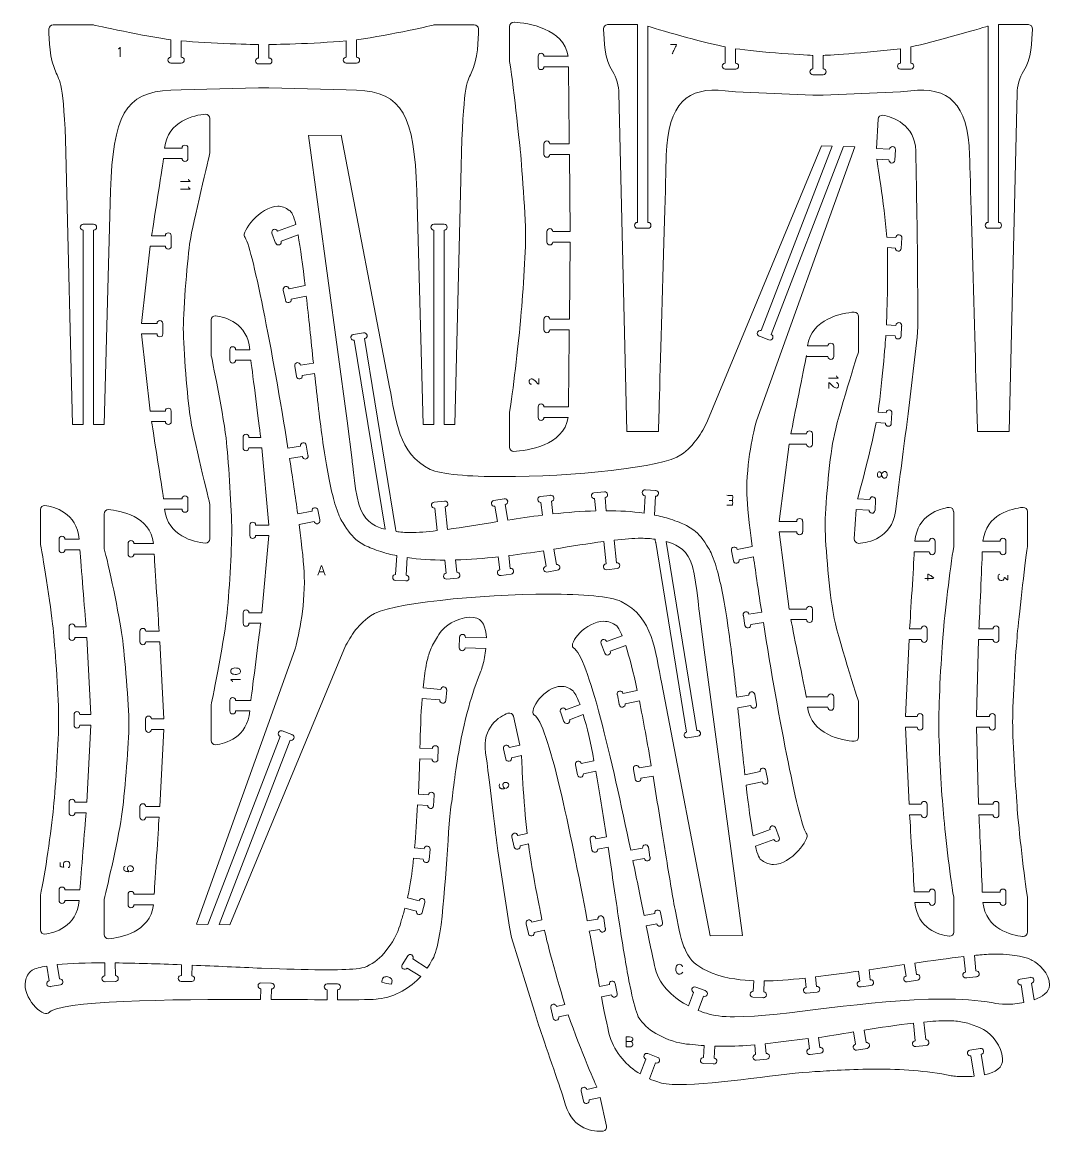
# Model space of a CAD drawing. Header units: inches. Extents: x 17 to 1189, y 1111 to 2377.
import ezdxf

# ---------------------------------------------------------------- set-up
doc = ezdxf.new("R2010")
doc.units = ezdxf.units.IN
doc.header["$MEASUREMENT"] = 0
doc.layers.add('Antler_Chair', color=7, linetype='Continuous')

# ---------------------------------------------------------------- blocks, each defined once
blk = doc.blocks.new('block 3')
at = {"layer": 'Antler_Chair', "color": 1, "lineweight": 9}
blk.add_open_spline([(387.6, 1921.8), (387.6, 1921.8), (393.3, 1877.2), (393.3, 1877.2), (393.3, 1877.2), (396.9, 1834.4), (403, 1820.6), (410, 1805.4), (421.5, 1800.6), (430.8, 1798.3), (430.8, 1798.3), (395.7, 2013.8), (395.7, 2013.8), (393.9, 2013.5), (392.2, 2014.7), (391.9, 2016.5), (391.5, 2018.4), (392.8, 2020.1), (394.6, 2020.4), (394.6, 2020.4), (394.7, 2020.4), (394.7, 2020.4), (394.7, 2020.4), (406.4, 2022.3), (406.4, 2022.3), (408.3, 2022.6), (410, 2021.4), (410.3, 2019.6), (410.6, 2017.7), (409.3, 2016), (407.5, 2015.7), (407.5, 2015.7), (407.5, 2015.7), (407.5, 2015.7), (407.5, 2015.7), (442.8, 1799.3), (442.8, 1799.3), (442.8, 1799.3), (442.9, 1799), (442.9, 1799), (442.9, 1799), (443.2, 1797), (443.2, 1797), (443.2, 1797), (443.2, 1797), (443.2, 1797), (443.2, 1797), (443.4, 1795.7), (443.4, 1795.7), (448.1, 1795), (453.5, 1794.6), (459.4, 1794.6), (468.4, 1794.6), (478.7, 1795.4), (490.1, 1796.7), (490.1, 1796.7), (487.4, 1822.5), (487.4, 1822.5), (485.6, 1822.3), (484, 1823.6), (483.8, 1825.4), (483.6, 1827.3), (484.9, 1828.9), (486.8, 1829.1), (486.8, 1829.1), (486.8, 1829.2), (486.8, 1829.2), (486.8, 1829.2), (498.7, 1830.4), (498.7, 1830.4), (500.6, 1830.6), (502.2, 1829.3), (502.4, 1827.4), (502.6, 1825.6), (501.3, 1823.9), (499.4, 1823.8), (499.4, 1823.8), (499.4, 1823.8), (499.4, 1823.8), (499.4, 1823.8), (502, 1798.2), (502, 1798.2), (519.4, 1800.5), (538.6, 1803.8), (558.9, 1807), (558.9, 1807), (556, 1824.6), (556, 1824.6), (554.2, 1824.3), (552.5, 1825.5), (552.2, 1827.3), (551.9, 1829.2), (553.2, 1830.9), (555, 1831.2), (555, 1831.2), (566.8, 1833.1), (566.8, 1833.1), (566.8, 1833.1), (566.8, 1833.1), (566.8, 1833.1), (568.6, 1833.4), (570.3, 1832.2), (570.7, 1830.4), (570.9, 1828.5), (569.7, 1826.8), (567.9, 1826.5), (567.9, 1826.5), (570.8, 1808.8), (570.8, 1808.8), (583.7, 1810.8), (597, 1812.7), (610.4, 1814.4), (610.4, 1814.4), (608.6, 1828.9), (608.6, 1828.9), (606.8, 1828.7), (605.1, 1830), (604.9, 1831.8), (604.7, 1833.6), (606, 1835.3), (607.8, 1835.5), (607.8, 1835.5), (619, 1836.9), (619, 1836.9), (619.2, 1837), (619.4, 1837.1), (619.7, 1837.1), (621.5, 1837.3), (623.2, 1836), (623.4, 1834.2), (623.7, 1832.3), (622.4, 1830.6), (620.5, 1830.4), (620.5, 1830.4), (620.5, 1830.4), (620.5, 1830.4), (620.5, 1830.4), (622.3, 1815.8), (622.3, 1815.8), (638.6, 1817.6), (655, 1818.9), (671.1, 1819.3), (671.1, 1819.3), (669.8, 1833.3), (669.8, 1833.3), (667.9, 1833.1), (666.3, 1834.5), (666.2, 1836.3), (666, 1838.1), (667.3, 1839.8), (669.1, 1840), (669.1, 1840), (681.1, 1841.1), (681.1, 1841.1), (681.1, 1841.1), (681.1, 1841.1), (681.1, 1841.1), (682.9, 1841.3), (684.6, 1840), (684.7, 1838.1), (684.9, 1836.3), (683.6, 1834.7), (681.7, 1834.5), (681.7, 1834.5), (683.2, 1819.5), (683.2, 1819.5), (698, 1819.5), (712.5, 1818.6), (726.3, 1816.6), (726.3, 1816.6), (727.4, 1836.6), (727.4, 1836.6), (727.4, 1836.6), (727.4, 1836.6), (727.4, 1836.6), (725.5, 1836.7), (724.1, 1838.3), (724.2, 1840.1), (724.3, 1842), (725.9, 1843.4), (727.7, 1843.3), (727.7, 1843.3), (739.4, 1842.6), (739.4, 1842.6), (739.5, 1842.6), (739.6, 1842.6), (739.7, 1842.6), (741.5, 1842.5), (742.9, 1840.9), (742.8, 1839.1), (742.7, 1837.3), (741.2, 1835.9), (739.4, 1835.9), (739.4, 1835.9), (738.2, 1814.4), (738.2, 1814.4), (744.4, 1813.2), (750.5, 1811.7), (756.3, 1809.8), (763.6, 1807.3), (769.4, 1805.2), (774.5, 1802.7), (774.5, 1802.7), (783, 1797.4), (783, 1797.4), (788.6, 1792.9), (793.8, 1786.7), (799.7, 1776.7), (801.1, 1774.6), (802.5, 1772.1), (803.7, 1769.1), (803.7, 1769.1), (807.6, 1758.4), (807.6, 1758.4), (812.5, 1743.2), (816.7, 1721.9), (820.5, 1697.3), (820.5, 1697.3), (822.3, 1685.4), (822.3, 1685.4), (825.8, 1661), (828.9, 1634), (831.9, 1606.8), (831.9, 1606.8), (845.9, 1609.1), (845.9, 1609.1), (845.6, 1610.9), (846.8, 1612.5), (848.6, 1612.8), (850.4, 1613.1), (852.1, 1611.9), (852.5, 1610.2), (852.5, 1610.2), (852.5, 1610.2), (852.5, 1610.2), (852.5, 1610.2), (854.5, 1598.4), (854.5, 1598.4), (854.5, 1598.4), (854.5, 1598.4), (854.5, 1598.4), (854.5, 1598.3), (854.5, 1598.3), (854.5, 1598.2), (854.9, 1596.4), (853.6, 1594.7), (851.8, 1594.3), (850, 1594), (848.3, 1595.3), (847.9, 1597.1), (847.9, 1597.1), (847.9, 1597.2), (847.9, 1597.2), (847.9, 1597.2), (833.2, 1594.8), (833.2, 1594.8), (836, 1568.3), (838.7, 1542.1), (841.3, 1518.4), (841.3, 1518.4), (858.6, 1522), (858.6, 1522), (858.3, 1523.8), (859.4, 1525.4), (861.2, 1525.8), (863, 1526.2), (864.8, 1525), (865.2, 1523.2), (865.2, 1523), (865.2, 1522.9), (865.2, 1522.7), (865.2, 1522.7), (867.6, 1511.6), (867.6, 1511.6), (867.6, 1511.6), (867.6, 1511.6), (867.6, 1511.6), (867.6, 1511.5), (867.6, 1511.5), (867.6, 1511.4), (868, 1509.6), (866.8, 1507.8), (865, 1507.5), (863.2, 1507.1), (861.4, 1508.3), (861, 1510.1), (861, 1510.1), (861, 1510.2), (861, 1510.2), (861, 1510.2), (842.6, 1506.4), (842.6, 1506.4), (845.3, 1483.5), (847.9, 1463.5), (850.7, 1448.6), (850.7, 1448.6), (870, 1455.7), (870, 1455.7), (869.4, 1457.4), (870.3, 1459.2), (871.9, 1459.9), (873.6, 1460.5), (875.5, 1459.7), (876.2, 1458), (876.2, 1458), (876.3, 1458.1), (876.3, 1458.1), (876.3, 1458.1), (880.5, 1446.8), (880.5, 1446.8), (880.5, 1446.8), (880.5, 1446.8), (880.5, 1446.8), (880.5, 1446.7), (880.5, 1446.7), (880.5, 1446.7), (881.2, 1445), (880.3, 1443), (878.6, 1442.4), (876.8, 1441.7), (874.9, 1442.6), (874.2, 1444.3), (874.2, 1444.3), (874.2, 1444.4), (874.2, 1444.4), (874.2, 1444.4), (853.2, 1436.8), (853.2, 1436.8), (855.6, 1427.2), (858.1, 1421.5), (860.8, 1420.7), (864.9, 1417.4), (869.4, 1415.9), (873.8, 1415.9), (894.3, 1415.9), (915.5, 1445.9), (912, 1450.6), (903.7, 1457.7), (879.5, 1583.4), (862.3, 1691.9), (862.3, 1691.9), (847.9, 1689.5), (847.9, 1689.5), (848.2, 1687.7), (846.9, 1686), (845.1, 1685.7), (843.3, 1685.4), (841.6, 1686.6), (841.3, 1688.5), (841.3, 1688.5), (839.5, 1699.7), (839.5, 1699.7), (839.4, 1699.9), (839.4, 1700.1), (839.3, 1700.3), (839, 1702.2), (840.2, 1703.9), (842.1, 1704.2), (843.9, 1704.5), (845.6, 1703.2), (845.9, 1701.4), (845.9, 1701.4), (845.9, 1701.4), (845.9, 1701.4), (845.9, 1701.4), (860.4, 1703.7), (860.4, 1703.7), (856.9, 1726.1), (853.8, 1747.6), (851.1, 1766.8), (851.1, 1766.8), (834.7, 1763.6), (834.7, 1763.6), (835.1, 1761.8), (833.9, 1760), (832.1, 1759.7), (830.3, 1759.3), (828.5, 1760.5), (828.1, 1762.3), (828.1, 1762.3), (826, 1773.7), (826, 1773.7), (825.9, 1773.8), (825.9, 1773.9), (825.9, 1774.1), (825.5, 1775.9), (826.7, 1777.6), (828.5, 1778), (830.3, 1778.4), (832.1, 1777.2), (832.4, 1775.4), (832.4, 1775.4), (832.4, 1775.4), (832.4, 1775.4), (832.4, 1775.4), (849.6, 1778.7), (849.6, 1778.7), (846.1, 1804.9), (844, 1825.9), (843.6, 1838.1), (842.6, 1875.1), (851.4, 1910.8), (854.4, 1921.8), (854.4, 1921.8), (966.7, 2234.6), (966.7, 2234.6), (966.7, 2234.6), (953.6, 2234.9), (953.6, 2234.9), (953.6, 2234.9), (871.1, 2020.5), (871.1, 2020.5), (872.8, 2019.9), (873.7, 2018), (873, 2016.2), (872.3, 2014.5), (870.4, 2013.6), (868.7, 2014.3), (868.7, 2014.3), (858, 2018.4), (858, 2018.4), (857.8, 2018.5), (857.6, 2018.5), (857.5, 2018.6), (855.7, 2019.2), (854.9, 2021.2), (855.5, 2022.9), (856.2, 2024.6), (858.1, 2025.5), (859.9, 2024.8), (859.9, 2024.8), (859.9, 2024.8), (859.9, 2024.8), (859.9, 2024.8), (940.9, 2235.2), (940.9, 2235.2), (940.9, 2235.2), (928.6, 2235.4), (928.6, 2235.4), (928.6, 2235.4), (798.7, 1921.9), (798.7, 1921.9), (792, 1907.7), (784.2, 1894.8), (768.3, 1883), (749.4, 1868.9), (643.3, 1858.3), (564.5, 1858.3), (526.2, 1858.3), (494.3, 1860.8), (482.1, 1866.6), (445.5, 1884.9), (443.7, 1923.1), (435.8, 1960.4), (435.8, 1960.4), (380.8, 2247.9), (380.8, 2247.9), (380.8, 2247.9), (343.6, 2247.5), (343.6, 2247.5), (343.6, 2247.5), (387.6, 1921.8), (387.6, 1921.8)], degree=3, knots=[0, 0, 0, 0, 1, 1, 1, 2, 2, 2, 3, 3, 3, 4, 4, 4, 5, 5, 5, 6, 6, 6, 7, 7, 7, 8, 8, 8, 9, 9, 9, 10, 10, 10, 11, 11, 11, 12, 12, 12, 13, 13, 13, 14, 14, 14, 15, 15, 15, 16, 16, 16, 17, 17, 17, 18, 18, 18, 19, 19, 19, 20, 20, 20, 21, 21, 21, 22, 22, 22, 23, 23, 23, 24, 24, 24, 25, 25, 25, 26, 26, 26, 27, 27, 27, 28, 28, 28, 29, 29, 29, 30, 30, 30, 31, 31, 31, 32, 32, 32, 33, 33, 33, 34, 34, 34, 35, 35, 35, 36, 36, 36, 37, 37, 37, 38, 38, 38, 39, 39, 39, 40, 40, 40, 41, 41, 41, 42, 42, 42, 43, 43, 43, 44, 44, 44, 45, 45, 45, 46, 46, 46, 47, 47, 47, 48, 48, 48, 49, 49, 49, 50, 50, 50, 51, 51, 51, 52, 52, 52, 53, 53, 53, 54, 54, 54, 55, 55, 55, 56, 56, 56, 57, 57, 57, 58, 58, 58, 59, 59, 59, 60, 60, 60, 61, 61, 61, 62, 62, 62, 63, 63, 63, 64, 64, 64, 65, 65, 65, 66, 66, 66, 67, 67, 67, 68, 68, 68, 69, 69, 69, 70, 70, 70, 71, 71, 71, 72, 72, 72, 73, 73, 73, 74, 74, 74, 75, 75, 75, 76, 76, 76, 77, 77, 77, 78, 78, 78, 79, 79, 79, 80, 80, 80, 81, 81, 81, 82, 82, 82, 83, 83, 83, 84, 84, 84, 85, 85, 85, 86, 86, 86, 87, 87, 87, 88, 88, 88, 89, 89, 89, 90, 90, 90, 91, 91, 91, 92, 92, 92, 93, 93, 93, 94, 94, 94, 95, 95, 95, 96, 96, 96, 97, 97, 97, 98, 98, 98, 99, 99, 99, 100, 100, 100, 101, 101, 101, 102, 102, 102, 103, 103, 103, 104, 104, 104, 105, 105, 105, 106, 106, 106, 107, 107, 107, 108, 108, 108, 109, 109, 109, 110, 110, 110, 111, 111, 111, 112, 112, 112, 113, 113, 113, 114, 114, 114, 115, 115, 115, 116, 116, 116, 117, 117, 117, 118, 118, 118, 119, 119, 119, 120, 120, 120, 121, 121, 121, 122, 122, 122, 123, 123, 123, 124, 124, 124, 125, 125, 125, 126, 126, 126, 127, 127, 127, 128, 128, 128, 129, 129, 129, 130, 130, 130, 131, 131, 131, 132, 132, 132, 133, 133, 133, 134, 134, 134, 135, 135, 135, 136, 136, 136, 137, 137, 137, 138, 138, 138, 139, 139, 139, 140, 140, 140, 141, 141, 141, 142, 142, 142, 143, 143, 143, 144, 144, 144, 145, 145, 145, 146, 146, 146, 147, 147, 147, 148, 148, 148, 149, 149, 149, 150, 150, 150, 151, 151, 151, 152, 152, 152, 153, 153, 153, 154, 154, 154, 154], dxfattribs=at)
blk = doc.blocks.new('block 4')
at = {"layer": 'Antler_Chair', "color": 1, "lineweight": 9}
blk.add_open_spline([(531.8, 1697.5), (518.4, 1700.1), (501.4, 1689.6), (496.9, 1684.1), (494.9, 1682.2), (492.7, 1679.3), (490.5, 1675.8), (490.5, 1675.8), (486, 1667.9), (486, 1667.9), (483.5, 1663.3), (481.4, 1658.2), (480.1, 1653.4), (479.2, 1650.3), (478.4, 1646.8), (477.7, 1643.1), (476.3, 1635.5), (475.1, 1626.8), (474.2, 1617.3), (474.2, 1617.3), (494.3, 1615.6), (494.3, 1615.6), (494.5, 1617.4), (496.1, 1618.8), (497.9, 1618.6), (499.7, 1618.4), (501.1, 1616.8), (501, 1615), (501, 1615), (501.1, 1615), (501.1, 1615), (501.1, 1615), (500, 1603), (500, 1603), (499.9, 1601.2), (498.2, 1599.8), (496.4, 1600), (494.5, 1600.1), (493.1, 1601.7), (493.3, 1603.6), (493.3, 1603.6), (493.3, 1603.6), (493.3, 1603.6), (493.3, 1603.6), (473.1, 1605.4), (473.1, 1605.4), (471.7, 1587), (471, 1567), (470.5, 1548.6), (470.5, 1548.6), (484.8, 1548.2), (484.8, 1548.2), (484.8, 1548.2), (484.8, 1548.2), (484.8, 1548.2), (484.8, 1550), (486.4, 1551.5), (488.2, 1551.4), (490, 1551.4), (491.5, 1549.8), (491.5, 1548), (491.5, 1548), (491.1, 1536), (491.1, 1536), (491.1, 1536), (491.1, 1536), (491.1, 1536), (491.1, 1534.2), (489.5, 1532.7), (487.7, 1532.7), (485.9, 1532.8), (484.4, 1534.3), (484.5, 1536.2), (484.5, 1536.2), (470.3, 1536.6), (470.3, 1536.6), (469.8, 1520.1), (469.5, 1505.7), (468.9, 1496.1), (468.9, 1496.1), (480.3, 1495.4), (480.3, 1495.4), (480.4, 1497.2), (482, 1498.5), (483.8, 1498.4), (485.6, 1498.3), (487, 1496.7), (486.9, 1494.9), (486.9, 1494.9), (487, 1494.9), (487, 1494.9), (487, 1494.9), (486.2, 1482.9), (486.2, 1482.9), (486.1, 1481.1), (484.5, 1479.7), (482.6, 1479.8), (480.8, 1479.9), (479.4, 1481.5), (479.5, 1483.3), (479.5, 1483.3), (479.5, 1483.4), (479.5, 1483.4), (479.5, 1483.4), (468, 1484.2), (468, 1484.2), (466.7, 1467), (465.8, 1450.7), (464.5, 1435), (464.5, 1435), (475.5, 1433.9), (475.5, 1433.9), (475.7, 1435.8), (477.3, 1437.1), (479.1, 1436.9), (481, 1436.8), (482.3, 1435.1), (482.2, 1433.3), (482.2, 1433.3), (482.2, 1433.3), (482.2, 1433.3), (482.2, 1433.3), (481.1, 1421.3), (481.1, 1421.3), (480.9, 1419.5), (479.3, 1418.1), (477.4, 1418.3), (475.6, 1418.5), (474.2, 1420.1), (474.4, 1421.9), (474.4, 1421.9), (474.4, 1421.9), (474.4, 1421.9), (474.4, 1421.9), (463.4, 1423), (463.4, 1423), (462.1, 1410.9), (460.6, 1399), (458.3, 1387.2), (457.7, 1384.1), (457.1, 1381), (456.4, 1377.8), (456.4, 1377.8), (469.6, 1374.6), (469.6, 1374.6), (469.6, 1374.6), (469.6, 1374.6), (469.6, 1374.6), (470.1, 1376.4), (471.9, 1377.5), (473.7, 1377), (475.5, 1376.6), (476.6, 1374.8), (476.1, 1373), (476.1, 1372.9), (476, 1372.8), (476, 1372.7), (476, 1372.7), (473.2, 1361.3), (473.2, 1361.3), (472.8, 1359.5), (471, 1358.4), (469.2, 1358.9), (467.4, 1359.3), (466.3, 1361.1), (466.7, 1362.9), (466.7, 1362.9), (453.5, 1366.2), (453.5, 1366.2), (452.3, 1361.9), (451.1, 1357.5), (449.6, 1353.1), (448.1, 1345.4), (443.7, 1334.3), (436.8, 1323.9), (436.8, 1323.9), (429.4, 1314.5), (429.4, 1314.5), (423.2, 1307.5), (415.6, 1301.7), (406.9, 1298.5), (400.2, 1297), (389.9, 1296.2), (376.6, 1296), (376.6, 1296), (364.6, 1295.8), (364.6, 1295.8), (346.8, 1295.8), (325.2, 1296.4), (301.7, 1297.3), (301.7, 1297.3), (289.7, 1297.7), (289.7, 1297.7), (264.5, 1298.8), (237.5, 1300), (210.7, 1301.1), (210.7, 1301.1), (210.4, 1289.1), (210.4, 1289.1), (212.2, 1289), (213.5, 1287.5), (213.5, 1285.7), (213.5, 1283.9), (212.1, 1282.5), (210.3, 1282.5), (210.3, 1282.5), (210.3, 1282.4), (210.3, 1282.4), (210.3, 1282.4), (198.3, 1282.7), (198.3, 1282.7), (198.3, 1282.7), (198.3, 1282.7), (198.3, 1282.7), (198.2, 1282.7), (198.2, 1282.7), (198.1, 1282.7), (196.3, 1282.7), (194.8, 1284.2), (194.8, 1286.1), (194.9, 1287.9), (196.4, 1289.4), (198.3, 1289.4), (198.3, 1289.4), (198.4, 1289.4), (198.5, 1289.4), (198.5, 1289.4), (198.7, 1301.6), (198.7, 1301.6), (172.3, 1302.7), (146.4, 1303.5), (122.9, 1303.7), (122.9, 1303.7), (123.2, 1289.2), (123.2, 1289.2), (125, 1289.1), (126.5, 1287.7), (126.5, 1285.9), (126.5, 1284), (125.1, 1282.5), (123.2, 1282.5), (123.1, 1282.5), (123, 1282.5), (122.9, 1282.5), (122.9, 1282.5), (111.4, 1282.3), (111.4, 1282.3), (111.4, 1282.3), (111.3, 1282.3), (111.2, 1282.3), (109.4, 1282.3), (107.8, 1283.8), (107.8, 1285.6), (107.8, 1287.5), (109.3, 1289), (111.1, 1289), (111.2, 1289), (111.2, 1289), (111.2, 1289), (111.2, 1289), (111, 1303.8), (111, 1303.8), (90.1, 1303.9), (71.5, 1303.3), (56.9, 1301.8), (56.9, 1301.8), (59.6, 1285.4), (59.6, 1285.4), (61.4, 1285.6), (63, 1284.4), (63.4, 1282.6), (63.7, 1280.8), (62.5, 1279.1), (60.7, 1278.7), (60.7, 1278.7), (60.7, 1278.6), (60.7, 1278.6), (60.7, 1278.6), (49, 1276.7), (49, 1276.7), (49, 1276.7), (48.9, 1276.6), (48.9, 1276.6), (47, 1276.3), (45.3, 1277.5), (45, 1279.3), (44.7, 1281.2), (45.9, 1282.9), (47.7, 1283.2), (47.7, 1283.2), (47.8, 1283.2), (47.8, 1283.2), (47.8, 1283.2), (45, 1300.2), (45, 1300.2), (37.6, 1299), (31.9, 1297.4), (28.1, 1295.5), (23.7, 1291.8), (21.4, 1287.6), (20.5, 1283.1), (16.9, 1264.1), (40, 1241.6), (46.6, 1246.5), (57.5, 1260.9), (185, 1262.3), (288.8, 1262.1), (288.8, 1262.1), (289.2, 1274.3), (289.2, 1274.3), (287.3, 1274.3), (285.9, 1275.9), (285.9, 1277.7), (286, 1279.5), (287.5, 1281), (289.3, 1281), (289.3, 1281), (300.7, 1280.6), (300.7, 1280.6), (300.9, 1280.7), (301.1, 1280.7), (301.3, 1280.7), (303.2, 1280.6), (304.7, 1279.1), (304.6, 1277.2), (304.6, 1275.4), (303, 1273.9), (301.2, 1274), (301.2, 1274), (301.2, 1274), (301.2, 1274), (301.2, 1274), (300.8, 1262), (300.8, 1262), (324.2, 1261.9), (346.1, 1261.8), (364.7, 1261.7), (364.7, 1261.7), (364.7, 1273.1), (364.7, 1273.1), (362.9, 1273.1), (361.4, 1274.6), (361.4, 1276.5), (361.4, 1278.3), (362.8, 1279.8), (364.7, 1279.8), (364.7, 1279.8), (376.3, 1279.8), (376.3, 1279.8), (376.4, 1279.8), (376.6, 1279.9), (376.7, 1279.9), (378.5, 1279.9), (380, 1278.4), (380, 1276.5), (380, 1274.7), (378.6, 1273.2), (376.7, 1273.2), (376.7, 1273.2), (376.7, 1273.2), (376.7, 1273.2), (376.7, 1273.2), (376.7, 1261.7), (376.7, 1261.7), (401.5, 1261.6), (418.6, 1261.8), (422.9, 1262.6), (442.9, 1264.7), (459.8, 1275.6), (471.5, 1288.3), (471.5, 1288.3), (456, 1297.9), (456, 1297.9), (455, 1296.4), (453, 1295.9), (451.4, 1296.9), (449.9, 1297.8), (449.4, 1299.9), (450.4, 1301.5), (450.4, 1301.5), (450.3, 1301.5), (450.3, 1301.5), (450.3, 1301.5), (456.7, 1311.7), (456.7, 1311.7), (457.7, 1313.3), (459.7, 1313.8), (461.3, 1312.8), (462.9, 1311.8), (463.3, 1309.8), (462.4, 1308.2), (462.4, 1308.2), (462.4, 1308.2), (462.4, 1308.2), (462.4, 1308.2), (479, 1297.9), (479, 1297.9), (480.9, 1300.8), (482.7, 1303.8), (484, 1306.7), (487.2, 1310.5), (489.7, 1318.8), (491.9, 1329.9), (499.9, 1371.7), (501.8, 1453.1), (506.4, 1484.6), (508.5, 1500.1), (511.2, 1525.8), (516.8, 1555), (521.8, 1581.1), (529.1, 1609.9), (540.2, 1636.5), (541.5, 1640.2), (543.1, 1645.8), (544.3, 1652.1), (544.9, 1655.4), (545.5, 1658.9), (545.9, 1662.4), (545.9, 1662.4), (522.2, 1663), (522.2, 1663), (522.2, 1661.2), (520.6, 1659.7), (518.8, 1659.7), (516.9, 1659.8), (515.4, 1661.3), (515.5, 1663.2), (515.5, 1663.2), (515.8, 1675.1), (515.8, 1675.1), (515.8, 1675.1), (515.8, 1675.1), (515.8, 1675.2), (515.9, 1677), (517.4, 1678.5), (519.3, 1678.4), (521.1, 1678.4), (522.6, 1676.8), (522.5, 1675), (522.5, 1675), (546.4, 1674.3), (546.4, 1674.3), (546, 1686.5), (542.4, 1696.8), (531.8, 1697.5)], degree=3, knots=[0, 0, 0, 0, 1, 1, 1, 2, 2, 2, 3, 3, 3, 4, 4, 4, 5, 5, 5, 6, 6, 6, 7, 7, 7, 8, 8, 8, 9, 9, 9, 10, 10, 10, 11, 11, 11, 12, 12, 12, 13, 13, 13, 14, 14, 14, 15, 15, 15, 16, 16, 16, 17, 17, 17, 18, 18, 18, 19, 19, 19, 20, 20, 20, 21, 21, 21, 22, 22, 22, 23, 23, 23, 24, 24, 24, 25, 25, 25, 26, 26, 26, 27, 27, 27, 28, 28, 28, 29, 29, 29, 30, 30, 30, 31, 31, 31, 32, 32, 32, 33, 33, 33, 34, 34, 34, 35, 35, 35, 36, 36, 36, 37, 37, 37, 38, 38, 38, 39, 39, 39, 40, 40, 40, 41, 41, 41, 42, 42, 42, 43, 43, 43, 44, 44, 44, 45, 45, 45, 46, 46, 46, 47, 47, 47, 48, 48, 48, 49, 49, 49, 50, 50, 50, 51, 51, 51, 52, 52, 52, 53, 53, 53, 54, 54, 54, 55, 55, 55, 56, 56, 56, 57, 57, 57, 58, 58, 58, 59, 59, 59, 60, 60, 60, 61, 61, 61, 62, 62, 62, 63, 63, 63, 64, 64, 64, 65, 65, 65, 66, 66, 66, 67, 67, 67, 68, 68, 68, 69, 69, 69, 70, 70, 70, 71, 71, 71, 72, 72, 72, 73, 73, 73, 74, 74, 74, 75, 75, 75, 76, 76, 76, 77, 77, 77, 78, 78, 78, 79, 79, 79, 80, 80, 80, 81, 81, 81, 82, 82, 82, 83, 83, 83, 84, 84, 84, 85, 85, 85, 86, 86, 86, 87, 87, 87, 88, 88, 88, 89, 89, 89, 90, 90, 90, 91, 91, 91, 92, 92, 92, 93, 93, 93, 94, 94, 94, 95, 95, 95, 96, 96, 96, 97, 97, 97, 98, 98, 98, 99, 99, 99, 100, 100, 100, 101, 101, 101, 102, 102, 102, 103, 103, 103, 104, 104, 104, 105, 105, 105, 106, 106, 106, 107, 107, 107, 108, 108, 108, 109, 109, 109, 110, 110, 110, 111, 111, 111, 112, 112, 112, 113, 113, 113, 114, 114, 114, 115, 115, 115, 116, 116, 116, 117, 117, 117, 118, 118, 118, 119, 119, 119, 120, 120, 120, 121, 121, 121, 122, 122, 122, 123, 123, 123, 124, 124, 124, 125, 125, 125, 126, 126, 126, 127, 127, 127, 128, 128, 128, 129, 129, 129, 130, 130, 130, 131, 131, 131, 132, 132, 132, 133, 133, 133, 134, 134, 134, 135, 135, 135, 136, 136, 136, 137, 137, 137, 138, 138, 138, 139, 139, 139, 140, 140, 140, 141, 141, 141, 142, 142, 142, 143, 143, 143, 144, 144, 144, 145, 145, 145, 146, 146, 146, 147, 147, 147, 148, 148, 148, 148], dxfattribs=at)
blk = doc.blocks.new('block 5')
at = {"layer": 'Antler_Chair', "color": 1, "lineweight": 9}
blk.add_open_spline([(1169.3, 1306.4), (1169.3, 1306.4), (1167.6, 1307.6), (1163.6, 1309), (1163.6, 1309), (1154.5, 1311.4), (1154.5, 1311.4), (1148.1, 1312.7), (1139.4, 1313.7), (1127.8, 1313.7), (1122.3, 1313.7), (1116.2, 1313.5), (1109.4, 1312.9), (1107.3, 1312.7), (1105.1, 1312.5), (1103, 1312.3), (1103, 1312.3), (1104.8, 1294.6), (1104.8, 1294.6), (1106.6, 1294.7), (1108.3, 1293.4), (1108.5, 1291.6), (1108.7, 1289.8), (1107.3, 1288.1), (1105.5, 1287.9), (1105.3, 1287.9), (1105, 1287.9), (1104.8, 1287.9), (1104.8, 1287.9), (1094.3, 1286.8), (1094.3, 1286.8), (1094.1, 1286.8), (1093.8, 1286.7), (1093.5, 1286.7), (1091.7, 1286.4), (1090, 1287.8), (1089.9, 1289.6), (1089.7, 1291.4), (1091, 1293.1), (1092.8, 1293.3), (1092.8, 1293.3), (1092.8, 1293.3), (1092.8, 1293.3), (1092.8, 1293.3), (1091, 1311), (1091, 1311), (1073.8, 1309), (1054.7, 1306.4), (1035, 1303.5), (1035, 1303.5), (1037.1, 1290.7), (1037.1, 1290.7), (1038.9, 1291), (1040.6, 1289.8), (1040.9, 1288), (1041.2, 1286.2), (1040, 1284.4), (1038.2, 1284.1), (1038.2, 1284.1), (1026.3, 1282.2), (1026.3, 1282.2), (1026.3, 1282.2), (1026.3, 1282.2), (1026.3, 1282.2), (1024.5, 1281.9), (1022.8, 1283.2), (1022.5, 1285), (1022.2, 1286.8), (1023.4, 1288.5), (1025.2, 1288.8), (1025.2, 1288.8), (1023.1, 1301.8), (1023.1, 1301.8), (1009.8, 1299.9), (996.2, 1297.9), (982.9, 1296), (982.9, 1296), (984.2, 1284.6), (984.2, 1284.6), (986.1, 1284.9), (987.7, 1283.5), (988, 1281.7), (988.2, 1279.9), (986.9, 1278.2), (985.1, 1278), (985.1, 1278), (973.8, 1276.6), (973.8, 1276.6), (973.6, 1276.6), (973.4, 1276.5), (973.1, 1276.5), (971.3, 1276.2), (969.6, 1277.5), (969.4, 1279.4), (969.2, 1281.2), (970.5, 1282.9), (972.3, 1283.1), (972.3, 1283.1), (972.3, 1283.1), (972.3, 1283.1), (972.3, 1283.1), (971, 1294.3), (971, 1294.3), (953.9, 1291.9), (937.3, 1289.6), (921.9, 1287.8), (921.9, 1287.8), (923, 1276.9), (923, 1276.9), (923, 1276.9), (923, 1276.9), (923, 1276.9), (924.8, 1277.1), (926.5, 1275.8), (926.6, 1274), (926.8, 1272.1), (925.5, 1270.5), (923.6, 1270.3), (923.6, 1270.3), (923.6, 1270.3), (923.6, 1270.3), (923.6, 1270.3), (923.6, 1270.2), (923.6, 1270.2), (923.6, 1270.2), (911.7, 1269.1), (911.7, 1269.1), (909.8, 1268.9), (908.2, 1270.3), (908, 1272.1), (907.8, 1274), (909.2, 1275.6), (911, 1275.8), (911, 1275.8), (910, 1286.4), (910, 1286.4), (891.9, 1284.5), (875.9, 1283.3), (863.4, 1283.2), (863.4, 1283.2), (862.7, 1270.7), (862.7, 1270.7), (864.6, 1270.6), (866, 1269), (865.9, 1267.2), (865.8, 1265.4), (864.2, 1264), (862.3, 1264), (862.2, 1264), (862.1, 1264.1), (862, 1264.1), (862, 1264.1), (850.4, 1264.7), (850.4, 1264.7), (848.5, 1264.8), (847.1, 1266.4), (847.2, 1268.2), (847.3, 1270), (848.9, 1271.4), (850.7, 1271.4), (850.7, 1271.4), (851.4, 1283.4), (851.4, 1283.4), (839.9, 1283.8), (820.8, 1285.5), (804.1, 1291.9), (804.1, 1291.9), (793.2, 1297), (793.2, 1297), (783.9, 1302.3), (776.3, 1309.8), (772.7, 1320), (770.2, 1324.2), (767.2, 1335.9), (763.9, 1352.8), (763.9, 1352.8), (761.6, 1364.5), (761.6, 1364.5), (758.4, 1382), (754.8, 1403.4), (751, 1426.7), (751, 1426.7), (749.1, 1438.6), (749.1, 1438.6), (745.1, 1463.5), (740.9, 1490.2), (736.5, 1516.6), (736.5, 1516.6), (722.7, 1514.3), (722.7, 1514.3), (722.9, 1512.5), (721.7, 1510.9), (720, 1510.6), (718.1, 1510.2), (716.4, 1511.5), (716.1, 1513.3), (716.1, 1513.5), (716, 1513.8), (716.1, 1514.1), (716.1, 1514.1), (714.3, 1524.2), (714.3, 1524.2), (714.2, 1524.5), (714.1, 1524.8), (714.1, 1525.1), (713.7, 1526.9), (715, 1528.7), (716.8, 1529), (718.6, 1529.3), (720.3, 1528.1), (720.7, 1526.3), (720.7, 1526.2), (720.7, 1526.2), (720.7, 1526.1), (720.7, 1526.1), (734.5, 1528.4), (734.5, 1528.4), (730.1, 1554.5), (725.5, 1580), (720.9, 1602.7), (720.9, 1602.7), (704.6, 1599.3), (704.6, 1599.3), (705, 1597.6), (703.8, 1595.8), (702, 1595.5), (700.2, 1595.1), (698.4, 1596.2), (698.1, 1598.1), (698, 1598.3), (698, 1598.6), (698, 1598.8), (698, 1598.8), (695.8, 1609.3), (695.8, 1609.3), (695.7, 1609.5), (695.7, 1609.7), (695.6, 1609.8), (695.3, 1611.6), (696.4, 1613.4), (698.3, 1613.8), (700.1, 1614.1), (701.9, 1613), (702.2, 1611.2), (702.2, 1611.1), (702.2, 1611.1), (702.2, 1611.1), (702.2, 1611.1), (718.4, 1614.5), (718.4, 1614.5), (714.1, 1634.7), (709.7, 1652.3), (705.3, 1665.6), (705.3, 1665.6), (687.7, 1659.1), (687.7, 1659.1), (688.3, 1657.5), (687.5, 1655.6), (685.8, 1655), (684, 1654.3), (682.1, 1655.2), (681.5, 1656.9), (681.5, 1656.9), (681.4, 1656.8), (681.4, 1656.8), (681.4, 1656.8), (677.3, 1667.8), (677.3, 1667.8), (677.3, 1667.9), (677.2, 1668), (677.2, 1668.1), (676.5, 1669.8), (677.4, 1671.8), (679.1, 1672.4), (680.9, 1673.1), (682.8, 1672.2), (683.5, 1670.5), (683.5, 1670.5), (683.5, 1670.4), (683.5, 1670.4), (683.5, 1670.4), (701.2, 1676.9), (701.2, 1676.9), (699.1, 1681.7), (697.1, 1685.5), (695.1, 1688), (690.5, 1691.8), (685.4, 1693.3), (680.4, 1693.3), (660, 1693.3), (639.5, 1668.4), (645.6, 1662.9), (662.1, 1655.4), (689.8, 1534), (711, 1432.5), (711, 1432.5), (724.6, 1434.7), (724.6, 1434.7), (724.3, 1436.5), (725.6, 1438.2), (727.4, 1438.5), (729.2, 1438.8), (730.9, 1437.6), (731.2, 1435.7), (731.2, 1435.7), (733, 1424.5), (733, 1424.5), (733.1, 1424.3), (733.1, 1424.1), (733.2, 1423.9), (733.5, 1422), (732.3, 1420.3), (730.4, 1420), (728.6, 1419.7), (726.9, 1421), (726.6, 1422.8), (726.6, 1422.8), (726.6, 1422.8), (726.6, 1422.8), (726.6, 1422.8), (713.5, 1420.7), (713.5, 1420.7), (718.2, 1397.9), (722.5, 1376.4), (726.3, 1357.8), (726.3, 1357.8), (738.4, 1360.1), (738.4, 1360.1), (738, 1361.9), (739.2, 1363.7), (741, 1364), (742.8, 1364.4), (744.6, 1363.2), (745, 1361.4), (745, 1361.4), (747.1, 1350), (747.1, 1350), (747.2, 1349.9), (747.2, 1349.8), (747.3, 1349.6), (747.6, 1347.8), (746.4, 1346.1), (744.6, 1345.7), (742.8, 1345.4), (741, 1346.6), (740.7, 1348.4), (740.7, 1348.4), (740.7, 1348.4), (740.7, 1348.4), (740.7, 1348.4), (728.7, 1346), (728.7, 1346), (733.5, 1322.3), (737.1, 1304.7), (738.9, 1297.6), (744.7, 1275.8), (761.9, 1262.6), (777, 1254.7), (777, 1254.7), (782.8, 1270), (782.8, 1270), (781.1, 1270.6), (780.3, 1272.5), (780.9, 1274.3), (781.6, 1276), (783.6, 1276.9), (785.3, 1276.2), (785.3, 1276.2), (796, 1272.1), (796, 1272.1), (796.2, 1272), (796.3, 1272), (796.5, 1271.9), (798.2, 1271.3), (799.1, 1269.3), (798.4, 1267.6), (797.8, 1265.9), (795.8, 1265), (794.1, 1265.7), (794.1, 1265.7), (794.1, 1265.7), (794.1, 1265.7), (794.1, 1265.7), (787.9, 1249.6), (787.9, 1249.6), (791.5, 1248.2), (794.8, 1247.1), (797.3, 1246.3), (805, 1243.4), (815.9, 1242.3), (829.3, 1242.3), (885, 1242.3), (983.1, 1262.5), (1066.3, 1262.5), (1086.8, 1262.5), (1106.5, 1261.3), (1124.3, 1258.2), (1128, 1257.2), (1133.4, 1256.6), (1139.5, 1256.6), (1145.8, 1256.6), (1152.8, 1257.2), (1159.6, 1258.5), (1159.6, 1258.5), (1156.3, 1278.7), (1156.3, 1278.7), (1154.5, 1278.4), (1152.8, 1279.7), (1152.5, 1281.5), (1152.1, 1283.3), (1153.4, 1285), (1155.2, 1285.3), (1155.2, 1285.3), (1167, 1287.2), (1167, 1287.2), (1167, 1287.2), (1167, 1287.2), (1167, 1287.3), (1168.9, 1287.5), (1170.6, 1286.3), (1170.9, 1284.5), (1171.2, 1282.7), (1169.9, 1280.9), (1168.1, 1280.7), (1168.1, 1280.7), (1171.2, 1261.6), (1171.2, 1261.6), (1180.9, 1265.1), (1188.2, 1270.5), (1188.9, 1278.3), (1189.1, 1292), (1175.5, 1303), (1169.3, 1306.4)], degree=3, knots=[0, 0, 0, 0, 1, 1, 1, 2, 2, 2, 3, 3, 3, 4, 4, 4, 5, 5, 5, 6, 6, 6, 7, 7, 7, 8, 8, 8, 9, 9, 9, 10, 10, 10, 11, 11, 11, 12, 12, 12, 13, 13, 13, 14, 14, 14, 15, 15, 15, 16, 16, 16, 17, 17, 17, 18, 18, 18, 19, 19, 19, 20, 20, 20, 21, 21, 21, 22, 22, 22, 23, 23, 23, 24, 24, 24, 25, 25, 25, 26, 26, 26, 27, 27, 27, 28, 28, 28, 29, 29, 29, 30, 30, 30, 31, 31, 31, 32, 32, 32, 33, 33, 33, 34, 34, 34, 35, 35, 35, 36, 36, 36, 37, 37, 37, 38, 38, 38, 39, 39, 39, 40, 40, 40, 41, 41, 41, 42, 42, 42, 43, 43, 43, 44, 44, 44, 45, 45, 45, 46, 46, 46, 47, 47, 47, 48, 48, 48, 49, 49, 49, 50, 50, 50, 51, 51, 51, 52, 52, 52, 53, 53, 53, 54, 54, 54, 55, 55, 55, 56, 56, 56, 57, 57, 57, 58, 58, 58, 59, 59, 59, 60, 60, 60, 61, 61, 61, 62, 62, 62, 63, 63, 63, 64, 64, 64, 65, 65, 65, 66, 66, 66, 67, 67, 67, 68, 68, 68, 69, 69, 69, 70, 70, 70, 71, 71, 71, 72, 72, 72, 73, 73, 73, 74, 74, 74, 75, 75, 75, 76, 76, 76, 77, 77, 77, 78, 78, 78, 79, 79, 79, 80, 80, 80, 81, 81, 81, 82, 82, 82, 83, 83, 83, 84, 84, 84, 85, 85, 85, 86, 86, 86, 87, 87, 87, 88, 88, 88, 89, 89, 89, 90, 90, 90, 91, 91, 91, 92, 92, 92, 93, 93, 93, 94, 94, 94, 95, 95, 95, 96, 96, 96, 97, 97, 97, 98, 98, 98, 99, 99, 99, 100, 100, 100, 101, 101, 101, 102, 102, 102, 103, 103, 103, 104, 104, 104, 105, 105, 105, 106, 106, 106, 107, 107, 107, 108, 108, 108, 109, 109, 109, 110, 110, 110, 111, 111, 111, 112, 112, 112, 113, 113, 113, 114, 114, 114, 115, 115, 115, 116, 116, 116, 117, 117, 117, 118, 118, 118, 119, 119, 119, 120, 120, 120, 121, 121, 121, 122, 122, 122, 123, 123, 123, 124, 124, 124, 125, 125, 125, 126, 126, 126, 127, 127, 127, 128, 128, 128, 129, 129, 129, 130, 130, 130, 131, 131, 131, 132, 132, 132, 133, 133, 133, 134, 134, 134, 135, 135, 135, 136, 136, 136, 137, 137, 137, 138, 138, 138, 139, 139, 139, 140, 140, 140, 141, 141, 141, 142, 142, 142, 143, 143, 143, 144, 144, 144, 144], dxfattribs=at)
blk = doc.blocks.new('block 6')
at = {"layer": 'Antler_Chair', "color": 1, "lineweight": 9}
blk.add_open_spline([(1135, 1194.8), (1135.1, 1208.4), (1121.5, 1223.1), (1115.3, 1226.6), (1113, 1228.1), (1109.8, 1229.7), (1106, 1231.3), (1106, 1231.3), (1097.4, 1234.3), (1097.4, 1234.3), (1092.3, 1235.8), (1086.9, 1236.9), (1082, 1237.3), (1078.8, 1237.6), (1075.2, 1237.7), (1071.4, 1237.7), (1063.7, 1237.7), (1054.9, 1237.2), (1045.5, 1236.3), (1045.5, 1236.3), (1047.5, 1216.2), (1047.5, 1216.2), (1049.3, 1216.4), (1051, 1215.1), (1051.1, 1213.3), (1051.3, 1211.4), (1050, 1209.8), (1048.2, 1209.6), (1048.2, 1209.6), (1048.2, 1209.5), (1048.2, 1209.5), (1048.2, 1209.5), (1036.2, 1208.3), (1036.2, 1208.3), (1034.4, 1208.1), (1032.7, 1209.5), (1032.5, 1211.3), (1032.3, 1213.1), (1033.7, 1214.8), (1035.5, 1215), (1035.5, 1215), (1035.5, 1215), (1035.5, 1215), (1035.5, 1215), (1033.5, 1235.1), (1033.5, 1235.1), (1015.2, 1233), (995.4, 1229.9), (977.2, 1227), (977.2, 1227), (979.5, 1212.9), (979.5, 1212.9), (979.5, 1212.9), (979.5, 1212.9), (979.5, 1212.9), (981.3, 1213.2), (983.1, 1211.9), (983.3, 1210.1), (983.7, 1208.3), (982.4, 1206.6), (980.6, 1206.3), (980.6, 1206.3), (968.7, 1204.3), (968.7, 1204.3), (968.7, 1204.3), (968.7, 1204.3), (968.7, 1204.3), (966.9, 1204.1), (965.2, 1205.3), (964.9, 1207.1), (964.6, 1208.9), (965.8, 1210.6), (967.6, 1210.9), (967.6, 1210.9), (965.3, 1225), (965.3, 1225), (949.1, 1222.3), (934.9, 1219.9), (925.4, 1218.7), (925.4, 1218.7), (926.7, 1207.4), (926.7, 1207.4), (928.5, 1207.6), (930.2, 1206.3), (930.5, 1204.5), (930.7, 1202.7), (929.4, 1201), (927.6, 1200.8), (927.6, 1200.8), (927.6, 1200.7), (927.6, 1200.7), (927.6, 1200.7), (915.6, 1199.3), (915.6, 1199.3), (913.8, 1199), (912.1, 1200.3), (911.9, 1202.2), (911.6, 1204), (913, 1205.7), (914.8, 1205.9), (914.8, 1205.9), (914.8, 1205.9), (914.8, 1205.9), (914.8, 1205.9), (913.4, 1217.4), (913.4, 1217.4), (896.3, 1215.4), (880.2, 1213.2), (864.5, 1211.5), (864.5, 1211.5), (865.5, 1200.5), (865.5, 1200.5), (867.4, 1200.7), (869, 1199.3), (869.2, 1197.5), (869.4, 1195.7), (868, 1194), (866.2, 1193.8), (866.2, 1193.8), (866.2, 1193.8), (866.2, 1193.8), (866.2, 1193.8), (854.2, 1192.7), (854.2, 1192.7), (852.4, 1192.5), (850.7, 1193.8), (850.5, 1195.7), (850.4, 1197.5), (851.7, 1199.2), (853.5, 1199.3), (853.5, 1199.3), (853.5, 1199.3), (853.5, 1199.3), (853.5, 1199.3), (852.5, 1210.4), (852.5, 1210.4), (840.4, 1209.3), (828.4, 1208.6), (816.4, 1208.6), (813.2, 1208.6), (810, 1208.7), (806.8, 1208.8), (806.8, 1208.8), (806.1, 1195.1), (806.1, 1195.1), (806.1, 1195.1), (806.1, 1195.1), (806.1, 1195.1), (808, 1195), (809.4, 1193.4), (809.3, 1191.6), (809.2, 1189.8), (807.6, 1188.4), (805.8, 1188.4), (805.7, 1188.4), (805.6, 1188.5), (805.5, 1188.5), (805.5, 1188.5), (793.8, 1189.1), (793.8, 1189.1), (792, 1189.2), (790.5, 1190.8), (790.6, 1192.6), (790.7, 1194.5), (792.3, 1195.9), (794.1, 1195.8), (794.1, 1195.8), (794.9, 1209.4), (794.9, 1209.4), (790.4, 1209.7), (785.9, 1210.2), (781.3, 1210.8), (773.4, 1210.8), (761.7, 1213), (750.2, 1217.9), (750.2, 1217.9), (739.5, 1223.3), (739.5, 1223.3), (731.5, 1228.1), (724.4, 1234.4), (719.6, 1242.4), (716.9, 1248.7), (714.2, 1258.7), (711.4, 1271.7), (711.4, 1271.7), (709, 1283.4), (709, 1283.4), (705.6, 1300.9), (702.2, 1322.2), (698.6, 1345.5), (698.6, 1345.5), (696.8, 1357.3), (696.8, 1357.3), (693.1, 1382.3), (689.2, 1409), (685.3, 1435.6), (685.3, 1435.6), (673.4, 1433.6), (673.4, 1433.6), (673.6, 1431.8), (672.4, 1430.2), (670.7, 1429.9), (668.9, 1429.6), (667.2, 1430.8), (666.8, 1432.5), (666.8, 1432.5), (666.8, 1432.5), (666.8, 1432.5), (666.8, 1432.5), (664.8, 1444.3), (664.8, 1444.3), (664.8, 1444.3), (664.8, 1444.3), (664.8, 1444.3), (664.8, 1444.4), (664.7, 1444.4), (664.7, 1444.5), (664.4, 1446.3), (665.7, 1448), (667.5, 1448.4), (669.3, 1448.7), (671, 1447.4), (671.3, 1445.6), (671.3, 1445.6), (671.3, 1445.5), (671.4, 1445.4), (671.4, 1445.4), (683.5, 1447.5), (683.5, 1447.5), (679.5, 1473.6), (675.5, 1499.2), (671.3, 1522.3), (671.3, 1522.3), (657, 1519.3), (657, 1519.3), (657.3, 1517.6), (656.1, 1515.9), (654.4, 1515.5), (652.6, 1515.1), (650.8, 1516.3), (650.4, 1518.1), (650.4, 1518.2), (650.4, 1518.3), (650.4, 1518.4), (650.4, 1518.4), (648.1, 1529.6), (648.1, 1529.6), (648, 1529.7), (648, 1529.8), (648, 1529.9), (647.6, 1531.7), (648.8, 1533.5), (650.6, 1533.8), (652.4, 1534.2), (654.2, 1533), (654.5, 1531.2), (654.5, 1531.2), (654.5, 1531.1), (654.5, 1531.1), (654.5, 1531.1), (669.1, 1534.1), (669.1, 1534.1), (665.2, 1554.7), (661.1, 1572.8), (656.9, 1586.9), (656.9, 1586.9), (641.3, 1581.1), (641.3, 1581.1), (641.9, 1579.4), (641, 1577.6), (639.3, 1576.9), (637.6, 1576.3), (635.7, 1577.1), (635, 1578.8), (635, 1578.8), (634.9, 1578.8), (634.9, 1578.8), (634.9, 1578.8), (630.8, 1589.9), (630.8, 1589.9), (630.8, 1590), (630.8, 1590), (630.7, 1590.1), (630.1, 1591.8), (630.9, 1593.7), (632.7, 1594.4), (634.4, 1595.1), (636.3, 1594.2), (637, 1592.5), (637, 1592.4), (637, 1592.4), (637, 1592.3), (637, 1592.3), (653.2, 1598.3), (653.2, 1598.3), (650.6, 1605.3), (648, 1610.6), (645.3, 1614), (640.9, 1617.6), (636.3, 1619.1), (631.8, 1619.1), (612.5, 1619.1), (594.6, 1592.2), (600.7, 1586.6), (616.9, 1578.6), (642.2, 1453.7), (661.5, 1351.6), (661.5, 1351.6), (673.6, 1353.6), (673.6, 1353.6), (673.3, 1355.4), (674.5, 1357.1), (676.3, 1357.4), (678.2, 1357.7), (679.9, 1356.5), (680.2, 1354.6), (680.2, 1354.6), (682, 1343.4), (682, 1343.4), (682.1, 1343.2), (682.1, 1343), (682.2, 1342.8), (682.5, 1340.9), (681.2, 1339.2), (679.4, 1338.9), (677.6, 1338.6), (675.9, 1339.9), (675.6, 1341.7), (675.6, 1341.7), (675.6, 1341.7), (675.6, 1341.7), (675.6, 1341.7), (663.8, 1339.8), (663.8, 1339.8), (668.1, 1316.8), (672, 1295.3), (675.5, 1277), (675.5, 1277), (686.7, 1279.1), (686.7, 1279.1), (686.3, 1280.9), (687.5, 1282.7), (689.3, 1283.1), (691.1, 1283.4), (692.9, 1282.2), (693.2, 1280.4), (693.2, 1280.4), (695.4, 1269), (695.4, 1269), (695.5, 1268.9), (695.5, 1268.8), (695.5, 1268.7), (695.9, 1266.9), (694.7, 1265.1), (692.9, 1264.7), (691.1, 1264.4), (689.3, 1265.6), (689, 1267.4), (689, 1267.4), (689, 1267.4), (689, 1267.4), (689, 1267.4), (677.7, 1265.2), (677.7, 1265.2), (682.3, 1240.9), (685.7, 1224.1), (687.3, 1219.9), (693.1, 1200.7), (707, 1186.1), (721.7, 1177.1), (721.7, 1177.1), (728.2, 1194), (728.2, 1194), (726.5, 1194.7), (725.7, 1196.6), (726.3, 1198.4), (727, 1200.1), (728.9, 1201), (730.6, 1200.3), (730.6, 1200.3), (730.6, 1200.3), (730.6, 1200.3), (730.6, 1200.3), (741.8, 1196), (741.8, 1196), (743.5, 1195.4), (744.4, 1193.4), (743.8, 1191.7), (743.1, 1190), (741.2, 1189.1), (739.4, 1189.7), (739.4, 1189.7), (739.4, 1189.7), (739.4, 1189.7), (739.4, 1189.7), (732.4, 1171.5), (732.4, 1171.5), (735.6, 1170.1), (738.9, 1169), (742, 1168.2), (746.3, 1165.8), (754.9, 1164.9), (766.2, 1164.9), (808.7, 1164.9), (889.1, 1178.3), (920.9, 1179.7), (936.5, 1180.5), (962.3, 1182.7), (991.9, 1182.7), (1018.5, 1182.7), (1048.2, 1181), (1076.4, 1175), (1080.3, 1174.4), (1086.1, 1174), (1092.6, 1174), (1095.9, 1174), (1099.4, 1174.1), (1102.9, 1174.4), (1102.9, 1174.4), (1099.1, 1197.7), (1099.1, 1197.7), (1097.2, 1197.4), (1095.6, 1198.6), (1095.2, 1200.4), (1094.9, 1202.3), (1096.2, 1204), (1098, 1204.3), (1098, 1204.3), (1109.7, 1206.2), (1109.7, 1206.2), (1109.8, 1206.2), (1109.8, 1206.2), (1109.8, 1206.2), (1111.6, 1206.5), (1113.4, 1205.3), (1113.6, 1203.5), (1114, 1201.6), (1112.7, 1199.9), (1110.9, 1199.6), (1110.9, 1199.6), (1114.7, 1176.1), (1114.7, 1176.1), (1126.9, 1178.8), (1136.3, 1184.3), (1135, 1194.8)], degree=3, knots=[0, 0, 0, 0, 1, 1, 1, 2, 2, 2, 3, 3, 3, 4, 4, 4, 5, 5, 5, 6, 6, 6, 7, 7, 7, 8, 8, 8, 9, 9, 9, 10, 10, 10, 11, 11, 11, 12, 12, 12, 13, 13, 13, 14, 14, 14, 15, 15, 15, 16, 16, 16, 17, 17, 17, 18, 18, 18, 19, 19, 19, 20, 20, 20, 21, 21, 21, 22, 22, 22, 23, 23, 23, 24, 24, 24, 25, 25, 25, 26, 26, 26, 27, 27, 27, 28, 28, 28, 29, 29, 29, 30, 30, 30, 31, 31, 31, 32, 32, 32, 33, 33, 33, 34, 34, 34, 35, 35, 35, 36, 36, 36, 37, 37, 37, 38, 38, 38, 39, 39, 39, 40, 40, 40, 41, 41, 41, 42, 42, 42, 43, 43, 43, 44, 44, 44, 45, 45, 45, 46, 46, 46, 47, 47, 47, 48, 48, 48, 49, 49, 49, 50, 50, 50, 51, 51, 51, 52, 52, 52, 53, 53, 53, 54, 54, 54, 55, 55, 55, 56, 56, 56, 57, 57, 57, 58, 58, 58, 59, 59, 59, 60, 60, 60, 61, 61, 61, 62, 62, 62, 63, 63, 63, 64, 64, 64, 65, 65, 65, 66, 66, 66, 67, 67, 67, 68, 68, 68, 69, 69, 69, 70, 70, 70, 71, 71, 71, 72, 72, 72, 73, 73, 73, 74, 74, 74, 75, 75, 75, 76, 76, 76, 77, 77, 77, 78, 78, 78, 79, 79, 79, 80, 80, 80, 81, 81, 81, 82, 82, 82, 83, 83, 83, 84, 84, 84, 85, 85, 85, 86, 86, 86, 87, 87, 87, 88, 88, 88, 89, 89, 89, 90, 90, 90, 91, 91, 91, 92, 92, 92, 93, 93, 93, 94, 94, 94, 95, 95, 95, 96, 96, 96, 97, 97, 97, 98, 98, 98, 99, 99, 99, 100, 100, 100, 101, 101, 101, 102, 102, 102, 103, 103, 103, 104, 104, 104, 105, 105, 105, 106, 106, 106, 107, 107, 107, 108, 108, 108, 109, 109, 109, 110, 110, 110, 111, 111, 111, 112, 112, 112, 113, 113, 113, 114, 114, 114, 115, 115, 115, 116, 116, 116, 117, 117, 117, 118, 118, 118, 119, 119, 119, 120, 120, 120, 121, 121, 121, 122, 122, 122, 123, 123, 123, 124, 124, 124, 125, 125, 125, 126, 126, 126, 127, 127, 127, 128, 128, 128, 129, 129, 129, 130, 130, 130, 131, 131, 131, 132, 132, 132, 133, 133, 133, 134, 134, 134, 135, 135, 135, 136, 136, 136, 137, 137, 137, 138, 138, 138, 139, 139, 139, 140, 140, 140, 141, 141, 141, 142, 142, 142, 143, 143, 143, 144, 144, 144, 145, 145, 145, 146, 146, 146, 147, 147, 147, 148, 148, 148, 148], dxfattribs=at)
blk = doc.blocks.new('block 7')
at = {"layer": 'Antler_Chair', "color": 1, "lineweight": 9}
blk.add_open_spline([(794.7, 1660.8), (794.7, 1660.8), (789, 1705.4), (789, 1705.4), (789, 1705.4), (785.4, 1748.3), (779.3, 1762.1), (772.3, 1777.2), (760.9, 1782), (751.5, 1784.3), (751.5, 1784.3), (786.6, 1568.8), (786.6, 1568.8), (788.5, 1569.1), (790.2, 1567.9), (790.5, 1566.1), (790.8, 1564.3), (789.5, 1562.5), (787.7, 1562.2), (787.7, 1562.2), (787.7, 1562.2), (787.7, 1562.2), (787.7, 1562.2), (775.9, 1560.3), (775.9, 1560.3), (774.1, 1560), (772.3, 1561.3), (772.1, 1563.1), (771.7, 1564.9), (773, 1566.6), (774.8, 1566.9), (774.8, 1566.9), (774.8, 1566.9), (774.8, 1566.9), (774.8, 1566.9), (739.5, 1783.3), (739.5, 1783.3), (739.5, 1783.3), (739.4, 1783.6), (739.4, 1783.6), (739.4, 1783.6), (739.1, 1785.7), (739.1, 1785.7), (739.1, 1785.7), (739.1, 1785.7), (739.1, 1785.7), (739.1, 1785.7), (738.9, 1786.9), (738.9, 1786.9), (734.2, 1787.7), (728.8, 1788), (722.9, 1788), (713.9, 1788), (703.6, 1787.2), (692.2, 1785.9), (692.2, 1785.9), (694.9, 1760.1), (694.9, 1760.1), (696.7, 1760.3), (698.3, 1759), (698.5, 1757.2), (698.7, 1755.4), (697.4, 1753.7), (695.5, 1753.5), (695.5, 1753.5), (695.5, 1753.5), (695.5, 1753.5), (695.5, 1753.5), (683.6, 1752.2), (683.6, 1752.2), (681.7, 1752), (680.1, 1753.4), (679.9, 1755.2), (679.7, 1757), (681, 1758.7), (682.9, 1758.9), (682.9, 1758.9), (682.9, 1758.9), (682.9, 1758.9), (682.9, 1758.9), (680.3, 1784.4), (680.3, 1784.4), (662.9, 1782.1), (643.7, 1778.9), (623.4, 1775.7), (623.4, 1775.7), (626.3, 1758.1), (626.3, 1758.1), (628.1, 1758.4), (629.8, 1757.1), (630.1, 1755.3), (630.4, 1753.5), (629.1, 1751.8), (627.3, 1751.5), (627.3, 1751.5), (615.5, 1749.5), (615.5, 1749.5), (615.5, 1749.5), (615.5, 1749.5), (615.5, 1749.5), (613.7, 1749.2), (612, 1750.5), (611.6, 1752.3), (611.4, 1754.1), (612.6, 1755.8), (614.4, 1756.1), (614.4, 1756.1), (611.5, 1773.8), (611.5, 1773.8), (598.6, 1771.8), (585.3, 1769.9), (571.9, 1768.2), (571.9, 1768.2), (573.7, 1753.7), (573.7, 1753.7), (575.5, 1753.9), (577.1, 1752.6), (577.4, 1750.8), (577.6, 1749), (576.3, 1747.3), (574.5, 1747.1), (574.5, 1747.1), (563.3, 1745.7), (563.3, 1745.7), (563.1, 1745.6), (562.9, 1745.5), (562.6, 1745.5), (560.8, 1745.3), (559.1, 1746.6), (558.9, 1748.4), (558.6, 1750.3), (559.9, 1752), (561.8, 1752.2), (561.8, 1752.2), (561.8, 1752.2), (561.8, 1752.2), (561.8, 1752.2), (560, 1766.8), (560, 1766.8), (543.7, 1765), (527.3, 1763.7), (511.2, 1763.3), (511.2, 1763.3), (512.5, 1749.3), (512.5, 1749.3), (514.3, 1749.5), (516, 1748.1), (516.1, 1746.3), (516.3, 1744.5), (515, 1742.8), (513.2, 1742.6), (513.2, 1742.6), (501.2, 1741.5), (501.2, 1741.5), (501.2, 1741.5), (501.2, 1741.5), (501.2, 1741.5), (499.4, 1741.3), (497.7, 1742.6), (497.6, 1744.5), (497.4, 1746.3), (498.7, 1747.9), (500.6, 1748.1), (500.6, 1748.1), (499.1, 1763.1), (499.1, 1763.1), (484.3, 1763.1), (469.8, 1764), (456, 1766), (456, 1766), (454.9, 1746), (454.9, 1746), (454.9, 1746), (454.9, 1746), (454.9, 1746), (456.8, 1745.9), (458.2, 1744.3), (458.1, 1742.5), (458, 1740.6), (456.4, 1739.2), (454.6, 1739.3), (454.6, 1739.3), (442.9, 1740), (442.9, 1740), (442.8, 1740), (442.7, 1740), (442.6, 1740), (440.8, 1740.1), (439.4, 1741.7), (439.5, 1743.5), (439.6, 1745.3), (441.1, 1746.7), (442.9, 1746.7), (442.9, 1746.7), (444.1, 1768.2), (444.1, 1768.2), (437.9, 1769.4), (431.8, 1770.9), (426, 1772.8), (418.7, 1775.3), (412.9, 1777.4), (407.8, 1779.9), (407.8, 1779.9), (399.3, 1785.2), (399.3, 1785.2), (393.7, 1789.7), (388.5, 1795.9), (382.6, 1805.9), (381.2, 1808), (379.8, 1810.5), (378.6, 1813.5), (378.6, 1813.5), (374.6, 1824.2), (374.6, 1824.2), (369.8, 1839.4), (365.6, 1860.7), (361.8, 1885.3), (361.8, 1885.3), (360, 1897.2), (360, 1897.2), (356.5, 1921.6), (353.4, 1948.6), (350.4, 1975.8), (350.4, 1975.8), (336.4, 1973.5), (336.4, 1973.5), (336.7, 1971.7), (335.5, 1970.1), (333.7, 1969.8), (331.9, 1969.5), (330.2, 1970.7), (329.8, 1972.4), (329.8, 1972.4), (329.8, 1972.4), (329.8, 1972.4), (329.8, 1972.4), (327.8, 1984.2), (327.8, 1984.2), (327.8, 1984.2), (327.8, 1984.2), (327.8, 1984.2), (327.8, 1984.3), (327.8, 1984.3), (327.8, 1984.4), (327.4, 1986.2), (328.7, 1987.9), (330.5, 1988.3), (332.3, 1988.6), (334, 1987.3), (334.4, 1985.5), (334.4, 1985.5), (334.4, 1985.4), (334.4, 1985.4), (334.4, 1985.4), (349.1, 1987.8), (349.1, 1987.8), (346.3, 2014.3), (343.6, 2040.5), (341, 2064.2), (341, 2064.2), (323.7, 2060.6), (323.7, 2060.6), (324, 2058.8), (322.9, 2057.2), (321.1, 2056.8), (319.3, 2056.4), (317.5, 2057.6), (317.1, 2059.4), (317.1, 2059.6), (317.1, 2059.7), (317.1, 2059.9), (317.1, 2059.9), (314.7, 2071), (314.7, 2071), (314.7, 2071), (314.7, 2071), (314.7, 2071), (314.7, 2071.1), (314.7, 2071.1), (314.7, 2071.2), (314.3, 2073), (315.5, 2074.8), (317.3, 2075.1), (319.2, 2075.5), (320.9, 2074.3), (321.3, 2072.5), (321.3, 2072.5), (321.3, 2072.4), (321.3, 2072.4), (321.3, 2072.4), (339.7, 2076.2), (339.7, 2076.2), (337, 2099.1), (334.4, 2119.1), (331.6, 2134), (331.6, 2134), (312.3, 2126.9), (312.3, 2126.9), (312.9, 2125.2), (312, 2123.4), (310.4, 2122.7), (308.7, 2122.1), (306.8, 2122.9), (306.1, 2124.6), (306.1, 2124.6), (306, 2124.5), (306, 2124.5), (306, 2124.5), (301.8, 2135.8), (301.8, 2135.8), (301.8, 2135.8), (301.8, 2135.8), (301.8, 2135.8), (301.8, 2135.9), (301.8, 2135.9), (301.8, 2135.9), (301.1, 2137.6), (302, 2139.6), (303.7, 2140.2), (305.5, 2140.9), (307.4, 2140), (308.1, 2138.3), (308.1, 2138.3), (308.1, 2138.2), (308.1, 2138.2), (308.1, 2138.2), (329.1, 2145.8), (329.1, 2145.8), (326.7, 2155.4), (324.2, 2161.1), (321.5, 2161.9), (317.4, 2165.2), (312.9, 2166.7), (308.5, 2166.7), (288, 2166.7), (266.8, 2136.7), (270.3, 2132), (278.6, 2124.9), (302.8, 1999.2), (320, 1890.7), (320, 1890.7), (334.4, 1893.1), (334.4, 1893.1), (334.1, 1894.9), (335.4, 1896.6), (337.1, 1896.9), (339, 1897.2), (340.7, 1896), (341, 1894.1), (341, 1894.1), (342.8, 1882.9), (342.8, 1882.9), (342.9, 1882.7), (342.9, 1882.5), (343, 1882.3), (343.3, 1880.4), (342.1, 1878.7), (340.2, 1878.4), (338.4, 1878.2), (336.7, 1879.4), (336.4, 1881.2), (336.4, 1881.2), (336.4, 1881.2), (336.4, 1881.2), (336.4, 1881.2), (321.9, 1878.9), (321.9, 1878.9), (325.4, 1856.5), (328.5, 1835), (331.2, 1815.8), (331.2, 1815.8), (347.6, 1819), (347.6, 1819), (347.2, 1820.8), (348.4, 1822.6), (350.2, 1822.9), (352, 1823.3), (353.8, 1822.1), (354.2, 1820.3), (354.2, 1820.3), (356.3, 1808.9), (356.3, 1808.9), (356.4, 1808.8), (356.4, 1808.7), (356.4, 1808.5), (356.8, 1806.7), (355.6, 1805), (353.8, 1804.6), (352, 1804.2), (350.2, 1805.4), (349.9, 1807.2), (349.9, 1807.2), (349.9, 1807.2), (349.9, 1807.2), (349.9, 1807.2), (332.7, 1803.9), (332.7, 1803.9), (336.2, 1777.7), (338.3, 1756.7), (338.7, 1744.5), (339.7, 1707.5), (330.9, 1671.8), (327.9, 1660.8), (327.9, 1660.8), (215.6, 1348), (215.6, 1348), (215.6, 1348), (228.7, 1347.7), (228.7, 1347.7), (228.7, 1347.7), (311.2, 1562.1), (311.2, 1562.1), (309.5, 1562.7), (308.6, 1564.6), (309.3, 1566.4), (310, 1568.1), (311.9, 1569), (313.6, 1568.3), (313.6, 1568.3), (324.3, 1564.2), (324.3, 1564.2), (324.5, 1564.1), (324.7, 1564.1), (324.8, 1564), (326.6, 1563.4), (327.4, 1561.4), (326.8, 1559.7), (326.1, 1558), (324.2, 1557.1), (322.4, 1557.8), (322.4, 1557.8), (322.4, 1557.8), (322.4, 1557.8), (322.4, 1557.8), (241.5, 1347.4), (241.5, 1347.4), (241.5, 1347.4), (253.8, 1347.2), (253.8, 1347.2), (253.8, 1347.2), (383.7, 1660.7), (383.7, 1660.7), (390.3, 1674.9), (398.1, 1687.7), (414.1, 1699.6), (433, 1713.7), (539, 1724.3), (617.8, 1724.3), (656.2, 1724.3), (688.1, 1721.8), (700.2, 1715.9), (736.9, 1697.7), (738.7, 1659.4), (746.5, 1622.2), (746.5, 1622.2), (801.5, 1334.7), (801.5, 1334.7), (801.5, 1334.7), (838.7, 1335), (838.7, 1335), (838.7, 1335), (794.7, 1660.8), (794.7, 1660.8)], degree=3, knots=[0, 0, 0, 0, 1, 1, 1, 2, 2, 2, 3, 3, 3, 4, 4, 4, 5, 5, 5, 6, 6, 6, 7, 7, 7, 8, 8, 8, 9, 9, 9, 10, 10, 10, 11, 11, 11, 12, 12, 12, 13, 13, 13, 14, 14, 14, 15, 15, 15, 16, 16, 16, 17, 17, 17, 18, 18, 18, 19, 19, 19, 20, 20, 20, 21, 21, 21, 22, 22, 22, 23, 23, 23, 24, 24, 24, 25, 25, 25, 26, 26, 26, 27, 27, 27, 28, 28, 28, 29, 29, 29, 30, 30, 30, 31, 31, 31, 32, 32, 32, 33, 33, 33, 34, 34, 34, 35, 35, 35, 36, 36, 36, 37, 37, 37, 38, 38, 38, 39, 39, 39, 40, 40, 40, 41, 41, 41, 42, 42, 42, 43, 43, 43, 44, 44, 44, 45, 45, 45, 46, 46, 46, 47, 47, 47, 48, 48, 48, 49, 49, 49, 50, 50, 50, 51, 51, 51, 52, 52, 52, 53, 53, 53, 54, 54, 54, 55, 55, 55, 56, 56, 56, 57, 57, 57, 58, 58, 58, 59, 59, 59, 60, 60, 60, 61, 61, 61, 62, 62, 62, 63, 63, 63, 64, 64, 64, 65, 65, 65, 66, 66, 66, 67, 67, 67, 68, 68, 68, 69, 69, 69, 70, 70, 70, 71, 71, 71, 72, 72, 72, 73, 73, 73, 74, 74, 74, 75, 75, 75, 76, 76, 76, 77, 77, 77, 78, 78, 78, 79, 79, 79, 80, 80, 80, 81, 81, 81, 82, 82, 82, 83, 83, 83, 84, 84, 84, 85, 85, 85, 86, 86, 86, 87, 87, 87, 88, 88, 88, 89, 89, 89, 90, 90, 90, 91, 91, 91, 92, 92, 92, 93, 93, 93, 94, 94, 94, 95, 95, 95, 96, 96, 96, 97, 97, 97, 98, 98, 98, 99, 99, 99, 100, 100, 100, 101, 101, 101, 102, 102, 102, 103, 103, 103, 104, 104, 104, 105, 105, 105, 106, 106, 106, 107, 107, 107, 108, 108, 108, 109, 109, 109, 110, 110, 110, 111, 111, 111, 112, 112, 112, 113, 113, 113, 114, 114, 114, 115, 115, 115, 116, 116, 116, 117, 117, 117, 118, 118, 118, 119, 119, 119, 120, 120, 120, 121, 121, 121, 122, 122, 122, 123, 123, 123, 124, 124, 124, 125, 125, 125, 126, 126, 126, 127, 127, 127, 128, 128, 128, 129, 129, 129, 130, 130, 130, 131, 131, 131, 132, 132, 132, 133, 133, 133, 134, 134, 134, 135, 135, 135, 136, 136, 136, 137, 137, 137, 138, 138, 138, 139, 139, 139, 140, 140, 140, 141, 141, 141, 142, 142, 142, 143, 143, 143, 144, 144, 144, 145, 145, 145, 146, 146, 146, 147, 147, 147, 148, 148, 148, 149, 149, 149, 150, 150, 150, 151, 151, 151, 152, 152, 152, 153, 153, 153, 154, 154, 154, 154], dxfattribs=at)
blk = doc.blocks.new('block 8')
at = {"layer": 'Antler_Chair', "color": 1, "lineweight": 9}
blk.add_open_spline([(966, 1556.5), (968.8, 1556.5), (971, 1558.7), (971, 1561.5), (971, 1561.5), (971, 1601.2), (971, 1601.2), (971, 1601.2), (946.1, 1678.9), (942.2, 1701.2), (938.2, 1723.6), (932.8, 1780.2), (932.8, 1801.2), (932.8, 1822.3), (937.4, 1875.6), (942.2, 1901.2), (947, 1926.9), (971, 2001.2), (971, 2001.2), (971, 2001.2), (971, 2041), (971, 2041), (971, 2043.7), (968.8, 2046), (966, 2046), (966, 2046), (965.9, 2046), (965.9, 2046), (952.4, 2044.8), (916.8, 2038.8), (912.8, 2007.3), (912.8, 2007.3), (936, 2007.3), (936, 2007.3), (936, 2007.3), (936, 2007.3), (936, 2007.3), (936, 2009.1), (937.5, 2010.6), (939.4, 2010.6), (941.2, 2010.6), (942.7, 2009.1), (942.7, 2007.3), (942.7, 2007.3), (942.7, 1995.3), (942.7, 1995.3), (942.7, 1995.3), (942.7, 1995.3), (942.7, 1995.3), (942.7, 1995.3), (942.7, 1995.3), (942.7, 1995.3), (942.7, 1993.4), (941.2, 1991.9), (939.4, 1991.9), (937.5, 1991.9), (936, 1993.4), (936, 1995.3), (936, 1995.3), (936, 1995.3), (936, 1995.3), (936, 1995.3), (911.5, 1995.3), (911.5, 1995.3), (911.5, 1995.3), (911.5, 1996.3), (911.5, 1996.3), (908.1, 1979.5), (897.4, 1925.4), (893.7, 1907.3), (893.7, 1907.3), (911.6, 1907.3), (911.6, 1907.3), (911.6, 1909.1), (913.2, 1910.6), (915, 1910.6), (916.8, 1910.6), (918.3, 1909.1), (918.4, 1907.3), (918.4, 1907.3), (918.4, 1907.3), (918.4, 1907.3), (918.4, 1907.3), (918.4, 1907.3), (918.4, 1907.3), (918.4, 1907.3), (918.4, 1907.2), (918.4, 1907.2), (918.4, 1907.2), (918.4, 1895.3), (918.4, 1895.3), (918.4, 1895.3), (918.4, 1895.3), (918.4, 1895.3), (918.4, 1893.4), (916.9, 1891.9), (915, 1891.9), (913.2, 1891.9), (911.6, 1893.4), (911.6, 1895.3), (911.6, 1895.3), (911.6, 1895.3), (911.6, 1895.3), (911.6, 1895.3), (891.8, 1895.3), (891.8, 1895.3), (891.8, 1895.3), (880.3, 1807.3), (880.3, 1807.3), (880.3, 1807.3), (900.4, 1807.3), (900.4, 1807.3), (900.4, 1807.3), (900.4, 1807.3), (900.4, 1807.3), (900.4, 1809.1), (901.9, 1810.6), (903.7, 1810.6), (905.6, 1810.6), (907.1, 1809.2), (907.1, 1807.3), (907.1, 1807.3), (907.2, 1807.3), (907.2, 1807.3), (907.2, 1807.3), (907.2, 1795.3), (907.2, 1795.3), (907.2, 1795.3), (907.1, 1795.3), (907.1, 1795.3), (907.1, 1795.3), (907.1, 1795.3), (907.1, 1795.3), (907.1, 1793.5), (905.6, 1791.9), (903.7, 1791.9), (901.9, 1791.9), (900.4, 1793.5), (900.4, 1795.3), (900.4, 1795.3), (900.4, 1795.3), (900.4, 1795.3), (900.4, 1795.3), (880.3, 1795.3), (880.3, 1795.3), (880.3, 1795.3), (891.8, 1707.3), (891.8, 1707.3), (891.8, 1707.3), (911.6, 1707.3), (911.6, 1707.3), (911.6, 1707.3), (911.6, 1707.3), (911.6, 1707.3), (911.6, 1709.1), (913.2, 1710.6), (915, 1710.6), (916.8, 1710.6), (918.4, 1709.1), (918.4, 1707.3), (918.4, 1707.3), (918.4, 1707.2), (918.4, 1707.2), (918.4, 1707.2), (918.4, 1695.3), (918.4, 1695.3), (918.4, 1695.3), (918.4, 1695.3), (918.4, 1695.3), (918.4, 1693.4), (916.9, 1691.9), (915, 1691.9), (913.2, 1691.9), (911.6, 1693.4), (911.6, 1695.3), (911.6, 1695.3), (893.7, 1695.3), (893.7, 1695.3), (897.4, 1677.1), (908.1, 1623.1), (911.5, 1606.3), (911.5, 1606.3), (911.5, 1607.3), (911.5, 1607.3), (911.5, 1607.3), (936, 1607.3), (936, 1607.3), (936.1, 1609.1), (937.5, 1610.6), (939.4, 1610.6), (941.2, 1610.6), (942.7, 1609.1), (942.7, 1607.3), (942.7, 1607.3), (942.7, 1607.3), (942.7, 1607.3), (942.7, 1607.3), (942.7, 1595.3), (942.7, 1595.3), (942.7, 1593.4), (941.2, 1591.9), (939.4, 1591.9), (937.5, 1591.9), (936, 1593.4), (936, 1595.3), (936, 1595.3), (912.8, 1595.3), (912.8, 1595.3), (916.9, 1563.6), (952.6, 1557.6), (966, 1556.5), (966, 1556.5), (966, 1556.5), (966, 1556.5)], degree=3, knots=[0, 0, 0, 0, 1, 1, 1, 2, 2, 2, 3, 3, 3, 4, 4, 4, 5, 5, 5, 6, 6, 6, 7, 7, 7, 8, 8, 8, 9, 9, 9, 10, 10, 10, 11, 11, 11, 12, 12, 12, 13, 13, 13, 14, 14, 14, 15, 15, 15, 16, 16, 16, 17, 17, 17, 18, 18, 18, 19, 19, 19, 20, 20, 20, 21, 21, 21, 22, 22, 22, 23, 23, 23, 24, 24, 24, 25, 25, 25, 26, 26, 26, 27, 27, 27, 28, 28, 28, 29, 29, 29, 30, 30, 30, 31, 31, 31, 32, 32, 32, 33, 33, 33, 34, 34, 34, 35, 35, 35, 36, 36, 36, 37, 37, 37, 38, 38, 38, 39, 39, 39, 40, 40, 40, 41, 41, 41, 42, 42, 42, 43, 43, 43, 44, 44, 44, 45, 45, 45, 46, 46, 46, 47, 47, 47, 48, 48, 48, 49, 49, 49, 50, 50, 50, 51, 51, 51, 52, 52, 52, 53, 53, 53, 54, 54, 54, 55, 55, 55, 56, 56, 56, 57, 57, 57, 58, 58, 58, 59, 59, 59, 60, 60, 60, 61, 61, 61, 62, 62, 62, 63, 63, 63, 64, 64, 64, 65, 65, 65, 66, 66, 66, 67, 67, 67, 68, 68, 68, 69, 69, 69, 70, 70, 70, 71, 71, 71, 71], dxfattribs=at)
blk = doc.blocks.new('block 9')
at = {"layer": 'Antler_Chair', "color": 1, "lineweight": 9}
blk.add_open_spline([(225.8, 1782.4), (228.6, 1782.4), (230.9, 1784.6), (230.9, 1787.4), (230.9, 1787.4), (230.9, 1787.4), (230.9, 1787.4), (230.9, 1787.4), (230.9, 1827.1), (230.9, 1827.1), (230.9, 1827.1), (211.3, 1906.8), (208.4, 1927.1), (205.4, 1947.4), (200.7, 2003.7), (200.7, 2027.1), (200.7, 2050.4), (205.7, 2109.9), (208.4, 2127.1), (211.1, 2144.3), (230.9, 2227.1), (230.9, 2227.1), (230.9, 2227.1), (230.9, 2266.8), (230.9, 2266.8), (230.9, 2266.8), (230.9, 2266.8), (230.9, 2266.8), (230.9, 2269.5), (228.6, 2271.7), (225.9, 2271.8), (213.6, 2270.5), (182.9, 2264.3), (179.4, 2233.1), (179.4, 2233.1), (199.2, 2233.1), (199.2, 2233.1), (199.3, 2235), (200.8, 2236.4), (202.6, 2236.4), (204.4, 2236.4), (205.9, 2235), (206, 2233.1), (206, 2233.1), (206, 2233.1), (206, 2233.1), (206, 2233.1), (206, 2221.1), (206, 2221.1), (206, 2221.1), (206, 2221.1), (206, 2221.1), (206, 2221.1), (206, 2221.1), (206, 2221.1), (206, 2219.3), (204.4, 2217.7), (202.6, 2217.7), (200.8, 2217.7), (199.2, 2219.3), (199.2, 2221.1), (199.2, 2221.1), (199.2, 2221.1), (199.2, 2221.1), (199.2, 2221.1), (178.2, 2221.1), (178.2, 2221.1), (175.4, 2203.3), (167.3, 2150.9), (164.5, 2133.1), (164.5, 2133.1), (180.2, 2133.1), (180.2, 2133.1), (180.3, 2134.9), (181.8, 2136.4), (183.6, 2136.4), (185.4, 2136.4), (186.9, 2134.9), (186.9, 2133.1), (186.9, 2133.1), (187, 2133.1), (187, 2133.1), (187, 2133.1), (187, 2121.1), (187, 2121.1), (187, 2121.1), (186.9, 2121.1), (186.9, 2121.1), (186.9, 2121.1), (186.9, 2121.1), (186.9, 2121.1), (186.9, 2119.2), (185.5, 2117.7), (183.6, 2117.7), (181.8, 2117.7), (180.2, 2119.2), (180.2, 2121.1), (180.2, 2121.1), (180.2, 2121.1), (180.2, 2121.1), (180.2, 2121.1), (162.9, 2121.1), (162.9, 2121.1), (162.9, 2121.1), (153, 2033.1), (153, 2033.1), (153, 2033.1), (170.7, 2033.1), (170.7, 2033.1), (170.7, 2034.9), (172.2, 2036.4), (174, 2036.4), (175.9, 2036.4), (177.3, 2034.9), (177.4, 2033.1), (177.4, 2033.1), (177.5, 2033.1), (177.5, 2033.1), (177.5, 2033.1), (177.5, 2021.1), (177.5, 2021.1), (177.5, 2021.1), (177.4, 2021.1), (177.4, 2021.1), (177.4, 2021.1), (177.4, 2021.1), (177.4, 2021.1), (177.4, 2019.2), (175.9, 2017.7), (174, 2017.7), (172.2, 2017.7), (170.7, 2019.2), (170.7, 2021.1), (170.7, 2021.1), (170.7, 2021.1), (170.7, 2021.1), (170.7, 2021.1), (153, 2021.1), (153, 2021.1), (153, 2021.1), (162.9, 1933.1), (162.9, 1933.1), (162.9, 1933.1), (180.2, 1933.1), (180.2, 1933.1), (180.3, 1935), (181.8, 1936.4), (183.6, 1936.4), (185.4, 1936.4), (186.9, 1935), (186.9, 1933.1), (186.9, 1933.1), (187, 1933.1), (187, 1933.1), (187, 1933.1), (187, 1921.1), (187, 1921.1), (187, 1921.1), (186.9, 1921.1), (186.9, 1921.1), (186.9, 1921.1), (186.9, 1921.1), (186.9, 1921.1), (186.9, 1919.3), (185.5, 1917.7), (183.6, 1917.7), (181.8, 1917.7), (180.2, 1919.3), (180.2, 1921.1), (180.2, 1921.1), (180.2, 1921.1), (180.2, 1921.1), (180.2, 1921.1), (164.5, 1921.1), (164.5, 1921.1), (167.3, 1903.3), (175.4, 1850.9), (178.2, 1833.1), (178.2, 1833.1), (199.2, 1833.1), (199.2, 1833.1), (199.3, 1834.9), (200.8, 1836.4), (202.6, 1836.4), (204.4, 1836.4), (205.9, 1834.9), (206, 1833.1), (206, 1833.1), (206, 1833.1), (206, 1833.1), (206, 1833.1), (206, 1821.1), (206, 1821.1), (206, 1821.1), (206, 1821.1), (206, 1821.1), (206, 1821.1), (206, 1821.1), (206, 1821.1), (206, 1819.2), (204.4, 1817.7), (202.6, 1817.7), (200.8, 1817.7), (199.2, 1819.2), (199.2, 1821.1), (199.2, 1821.1), (199.2, 1821.1), (199.2, 1821.1), (199.2, 1821.1), (179.4, 1821.1), (179.4, 1821.1), (182.9, 1790.2), (213.1, 1783.8), (225.5, 1782.4), (225.6, 1782.4), (225.7, 1782.4), (225.8, 1782.4)], degree=3, knots=[0, 0, 0, 0, 1, 1, 1, 2, 2, 2, 3, 3, 3, 4, 4, 4, 5, 5, 5, 6, 6, 6, 7, 7, 7, 8, 8, 8, 9, 9, 9, 10, 10, 10, 11, 11, 11, 12, 12, 12, 13, 13, 13, 14, 14, 14, 15, 15, 15, 16, 16, 16, 17, 17, 17, 18, 18, 18, 19, 19, 19, 20, 20, 20, 21, 21, 21, 22, 22, 22, 23, 23, 23, 24, 24, 24, 25, 25, 25, 26, 26, 26, 27, 27, 27, 28, 28, 28, 29, 29, 29, 30, 30, 30, 31, 31, 31, 32, 32, 32, 33, 33, 33, 34, 34, 34, 35, 35, 35, 36, 36, 36, 37, 37, 37, 38, 38, 38, 39, 39, 39, 40, 40, 40, 41, 41, 41, 42, 42, 42, 43, 43, 43, 44, 44, 44, 45, 45, 45, 46, 46, 46, 47, 47, 47, 48, 48, 48, 49, 49, 49, 50, 50, 50, 51, 51, 51, 52, 52, 52, 53, 53, 53, 54, 54, 54, 55, 55, 55, 56, 56, 56, 57, 57, 57, 58, 58, 58, 59, 59, 59, 60, 60, 60, 61, 61, 61, 62, 62, 62, 63, 63, 63, 64, 64, 64, 65, 65, 65, 66, 66, 66, 67, 67, 67, 68, 68, 68, 69, 69, 69, 70, 70, 70, 71, 71, 71, 72, 72, 72, 72], dxfattribs=at)
blk = doc.blocks.new('block 10')
at = {"layer": 'Antler_Chair', "color": 1, "lineweight": 9}
blk.add_open_spline([(237.4, 2041.7), (234.8, 2041.7), (232.7, 2039.7), (232.4, 2037.2), (232.4, 2037.2), (232.4, 1997.1), (232.4, 1997.1), (232.4, 1997.1), (247.6, 1922.8), (250, 1897.1), (252.4, 1871.4), (255.9, 1820.9), (255.9, 1797.1), (255.9, 1773.4), (253.2, 1725.3), (250, 1697.1), (246.7, 1668.9), (232.4, 1597.1), (232.4, 1597.1), (232.4, 1597.1), (232.4, 1557.2), (232.4, 1557.2), (232.6, 1554.6), (234.8, 1552.5), (237.4, 1552.5), (237.5, 1552.5), (237.5, 1552.5), (237.5, 1552.5), (248.5, 1554), (273.8, 1560.7), (276.7, 1591.1), (276.7, 1591.1), (260.4, 1591.1), (260.4, 1591.1), (260.4, 1591.1), (260.4, 1591.1), (260.4, 1591.1), (260.4, 1589.3), (258.9, 1587.7), (257.1, 1587.7), (255.2, 1587.7), (253.7, 1589.2), (253.7, 1591.1), (253.7, 1591.1), (253.7, 1591.1), (253.7, 1591.1), (253.7, 1591.1), (253.7, 1603.1), (253.7, 1603.1), (253.7, 1603.1), (253.7, 1603.1), (253.7, 1603.1), (253.7, 1604.9), (255.2, 1606.4), (257.1, 1606.4), (258.9, 1606.4), (260.4, 1604.9), (260.4, 1603.1), (260.4, 1603.1), (260.4, 1603.1), (260.4, 1603.1), (260.4, 1603.1), (277.8, 1603.1), (277.8, 1603.1), (280, 1620.9), (286.7, 1673.3), (289, 1691.1), (289, 1691.1), (275.6, 1691.1), (275.6, 1691.1), (275.6, 1691.1), (275.6, 1691.1), (275.6, 1691.1), (275.6, 1689.2), (274.1, 1687.7), (272.2, 1687.7), (270.4, 1687.7), (268.9, 1689.2), (268.9, 1691.1), (268.9, 1691.1), (268.9, 1691.1), (268.9, 1691.1), (268.9, 1691.1), (268.8, 1691.1), (268.8, 1691.1), (268.8, 1691.1), (268.8, 1703.1), (268.8, 1703.1), (268.8, 1703.1), (268.9, 1703.1), (268.9, 1703.1), (268.9, 1704.9), (270.4, 1706.4), (272.2, 1706.4), (274, 1706.4), (275.5, 1704.9), (275.6, 1703.1), (275.6, 1703.1), (290.3, 1703.1), (290.3, 1703.1), (290.3, 1703.1), (298.4, 1791.1), (298.4, 1791.1), (298.4, 1791.1), (283.2, 1791.1), (283.2, 1791.1), (283.2, 1789.3), (281.7, 1787.7), (279.9, 1787.7), (278.1, 1787.7), (276.5, 1789.2), (276.5, 1791.1), (276.5, 1791.1), (276.4, 1791.1), (276.4, 1791.1), (276.4, 1791.1), (276.4, 1803.1), (276.4, 1803.1), (276.4, 1803.1), (276.5, 1803.1), (276.5, 1803.1), (276.5, 1805), (278.1, 1806.4), (279.9, 1806.4), (281.7, 1806.4), (283.2, 1805), (283.2, 1803.1), (283.2, 1803.1), (298.4, 1803.1), (298.4, 1803.1), (298.4, 1803.1), (290.3, 1891.1), (290.3, 1891.1), (290.3, 1891.1), (275.5, 1891.1), (275.5, 1891.1), (275.4, 1889.3), (274, 1887.9), (272.2, 1887.9), (270.4, 1887.9), (268.9, 1889.3), (268.8, 1891.1), (268.8, 1891.1), (268.8, 1891.1), (268.8, 1891.1), (268.8, 1891.1), (268.8, 1891.1), (268.8, 1891.1), (268.8, 1891.1), (268.8, 1891.2), (268.8, 1891.2), (268.8, 1891.3), (268.8, 1891.3), (268.8, 1891.4), (268.8, 1891.4), (268.8, 1903.1), (268.8, 1903.1), (268.8, 1903.1), (268.8, 1903.1), (268.8, 1903.1), (268.8, 1903.2), (268.8, 1903.2), (268.8, 1903.3), (268.8, 1905.1), (270.3, 1906.6), (272.2, 1906.6), (274, 1906.6), (275.5, 1905.1), (275.5, 1903.3), (275.5, 1903.2), (275.5, 1903.2), (275.5, 1903.1), (275.5, 1903.1), (289, 1903.1), (289, 1903.1), (286.7, 1920.9), (280, 1973.3), (277.8, 1991.1), (277.8, 1991.1), (260.4, 1991.1), (260.4, 1991.1), (260.4, 1991.1), (260.4, 1991.1), (260.4, 1991.1), (260.4, 1989.3), (258.9, 1987.8), (257.1, 1987.8), (255.2, 1987.8), (253.7, 1989.2), (253.7, 1991.1), (253.7, 1991.1), (253.7, 1991.1), (253.7, 1991.1), (253.7, 1991.1), (253.7, 2003.1), (253.7, 2003.1), (253.7, 2003.1), (253.7, 2003.1), (253.7, 2003.1), (253.7, 2004.9), (255.2, 2006.5), (257.1, 2006.5), (258.9, 2006.5), (260.4, 2005), (260.4, 2003.1), (260.4, 2003.1), (276.7, 2003.1), (276.7, 2003.1), (273.8, 2033.4), (248.7, 2040.2), (237.6, 2041.7), (237.6, 2041.7), (237.5, 2041.7), (237.4, 2041.7)], degree=3, knots=[0, 0, 0, 0, 1, 1, 1, 2, 2, 2, 3, 3, 3, 4, 4, 4, 5, 5, 5, 6, 6, 6, 7, 7, 7, 8, 8, 8, 9, 9, 9, 10, 10, 10, 11, 11, 11, 12, 12, 12, 13, 13, 13, 14, 14, 14, 15, 15, 15, 16, 16, 16, 17, 17, 17, 18, 18, 18, 19, 19, 19, 20, 20, 20, 21, 21, 21, 22, 22, 22, 23, 23, 23, 24, 24, 24, 25, 25, 25, 26, 26, 26, 27, 27, 27, 28, 28, 28, 29, 29, 29, 30, 30, 30, 31, 31, 31, 32, 32, 32, 33, 33, 33, 34, 34, 34, 35, 35, 35, 36, 36, 36, 37, 37, 37, 38, 38, 38, 39, 39, 39, 40, 40, 40, 41, 41, 41, 42, 42, 42, 43, 43, 43, 44, 44, 44, 45, 45, 45, 46, 46, 46, 47, 47, 47, 48, 48, 48, 49, 49, 49, 50, 50, 50, 51, 51, 51, 52, 52, 52, 53, 53, 53, 54, 54, 54, 55, 55, 55, 56, 56, 56, 57, 57, 57, 58, 58, 58, 59, 59, 59, 60, 60, 60, 61, 61, 61, 62, 62, 62, 63, 63, 63, 64, 64, 64, 65, 65, 65, 66, 66, 66, 67, 67, 67, 68, 68, 68, 69, 69, 69, 70, 70, 70, 71, 71, 71, 71], dxfattribs=at)
blk = doc.blocks.new('block 11')
at = {"layer": 'Antler_Chair', "color": 1, "lineweight": 9}
blk.add_open_spline([(115.3, 1820.7), (112.6, 1820.7), (110.3, 1818.5), (110.3, 1815.7), (110.3, 1815.7), (110.3, 1815.7), (110.3, 1815.7), (110.3, 1815.7), (110.3, 1776), (110.3, 1776), (114.9, 1761.8), (128, 1698.1), (131, 1676), (133.9, 1653.9), (138.6, 1598.3), (138.6, 1576), (138.6, 1553.7), (134.3, 1503.1), (131, 1476), (127.6, 1448.9), (114.5, 1392.7), (110.3, 1376), (110.3, 1376), (110.3, 1336), (110.3, 1336), (110.5, 1333.4), (112.6, 1331.3), (115.3, 1331.3), (115.4, 1331.3), (115.4, 1331.3), (115.5, 1331.3), (128.7, 1332.5), (162.9, 1338.6), (166.8, 1370), (166.8, 1370), (144.4, 1370), (144.4, 1370), (144.4, 1370), (144.4, 1370), (144.4, 1370), (144.4, 1368.1), (142.9, 1366.6), (141, 1366.6), (139.2, 1366.6), (137.7, 1368.1), (137.7, 1370), (137.7, 1370), (137.7, 1370), (137.7, 1370), (137.7, 1370), (137.7, 1370), (137.7, 1370), (137.7, 1370), (137.7, 1382), (137.7, 1382), (137.7, 1382), (137.7, 1382), (137.7, 1382), (137.7, 1383.8), (139.2, 1385.3), (141, 1385.3), (142.9, 1385.3), (144.4, 1383.8), (144.4, 1382), (144.4, 1382), (167.5, 1382), (167.5, 1382), (168.6, 1399.8), (171.9, 1452.2), (173.1, 1470), (173.1, 1470), (157.9, 1470), (157.9, 1470), (157.9, 1470), (157.9, 1470), (157.9, 1470), (157.9, 1468.2), (156.4, 1466.6), (154.6, 1466.6), (152.7, 1466.6), (151.2, 1468.1), (151.2, 1470), (151.2, 1470), (151.2, 1470), (151.2, 1470), (151.2, 1470), (151.2, 1470), (151.2, 1470), (151.2, 1470), (151.2, 1482), (151.2, 1482), (151.2, 1482), (151.2, 1482), (151.2, 1482), (151.2, 1483.8), (152.7, 1485.3), (154.6, 1485.3), (156.4, 1485.3), (157.9, 1483.8), (157.9, 1482), (157.9, 1482), (173.8, 1482), (173.8, 1482), (173.8, 1482), (178.3, 1570), (178.3, 1570), (178.3, 1570), (164.3, 1570), (164.3, 1570), (164.3, 1570), (164.3, 1570), (164.3, 1570), (164.3, 1568.1), (162.8, 1566.6), (161, 1566.6), (159.1, 1566.6), (157.6, 1568.1), (157.6, 1570), (157.6, 1570), (157.6, 1570), (157.6, 1570), (157.6, 1570), (157.6, 1570), (157.6, 1570), (157.6, 1570), (157.6, 1582), (157.6, 1582), (157.6, 1582), (157.6, 1582), (157.6, 1582), (157.7, 1583.8), (159.1, 1585.3), (161, 1585.3), (162.8, 1585.3), (164.3, 1583.8), (164.3, 1582), (164.3, 1582), (178.3, 1582), (178.3, 1582), (178.3, 1582), (173.8, 1670), (173.8, 1670), (173.8, 1670), (157.9, 1670), (157.9, 1670), (157.9, 1670), (157.9, 1670), (157.9, 1670), (157.9, 1668.1), (156.4, 1666.6), (154.6, 1666.6), (152.7, 1666.6), (151.2, 1668.1), (151.2, 1670), (151.2, 1670), (151.2, 1670), (151.2, 1670), (151.2, 1670), (151.2, 1670), (151.2, 1670), (151.2, 1670), (151.2, 1682), (151.2, 1682), (151.2, 1682), (151.2, 1682), (151.2, 1682), (151.2, 1683.8), (152.7, 1685.3), (154.6, 1685.3), (156.4, 1685.3), (157.9, 1683.8), (157.9, 1682), (157.9, 1682), (173.1, 1682), (173.1, 1682), (171.9, 1699.8), (168.6, 1752.2), (167.5, 1770), (167.5, 1770), (144.4, 1770), (144.4, 1770), (144.4, 1770), (144.4, 1770), (144.4, 1770), (144.4, 1768.2), (142.9, 1766.6), (141, 1766.6), (139.2, 1766.6), (137.7, 1768.1), (137.7, 1770), (137.7, 1770), (137.7, 1770), (137.7, 1770), (137.7, 1770), (137.7, 1770), (137.7, 1770), (137.7, 1770), (137.7, 1782), (137.7, 1782), (137.7, 1782), (137.7, 1782), (137.7, 1782), (137.7, 1783.8), (139.2, 1785.3), (141, 1785.3), (142.9, 1785.3), (144.4, 1783.8), (144.4, 1782), (144.4, 1782), (166.8, 1782), (166.8, 1782), (162.8, 1813.5), (128.5, 1819.5), (115.4, 1820.7), (115.4, 1820.7), (115.4, 1820.7), (115.3, 1820.7)], degree=3, knots=[0, 0, 0, 0, 1, 1, 1, 2, 2, 2, 3, 3, 3, 4, 4, 4, 5, 5, 5, 6, 6, 6, 7, 7, 7, 8, 8, 8, 9, 9, 9, 10, 10, 10, 11, 11, 11, 12, 12, 12, 13, 13, 13, 14, 14, 14, 15, 15, 15, 16, 16, 16, 17, 17, 17, 18, 18, 18, 19, 19, 19, 20, 20, 20, 21, 21, 21, 22, 22, 22, 23, 23, 23, 24, 24, 24, 25, 25, 25, 26, 26, 26, 27, 27, 27, 28, 28, 28, 29, 29, 29, 30, 30, 30, 31, 31, 31, 32, 32, 32, 33, 33, 33, 34, 34, 34, 35, 35, 35, 36, 36, 36, 37, 37, 37, 38, 38, 38, 39, 39, 39, 40, 40, 40, 41, 41, 41, 42, 42, 42, 43, 43, 43, 44, 44, 44, 45, 45, 45, 46, 46, 46, 47, 47, 47, 48, 48, 48, 49, 49, 49, 50, 50, 50, 51, 51, 51, 52, 52, 52, 53, 53, 53, 54, 54, 54, 55, 55, 55, 56, 56, 56, 57, 57, 57, 58, 58, 58, 59, 59, 59, 60, 60, 60, 61, 61, 61, 62, 62, 62, 63, 63, 63, 64, 64, 64, 65, 65, 65, 66, 66, 66, 67, 67, 67, 68, 68, 68, 69, 69, 69, 70, 70, 70, 71, 71, 71, 72, 72, 72, 72], dxfattribs=at)
blk = doc.blocks.new('block 12')
at = {"layer": 'Antler_Chair', "color": 1, "lineweight": 9}
blk.add_open_spline([(42.7, 1825.5), (40, 1825.5), (37.9, 1823.4), (37.7, 1820.7), (37.7, 1820.7), (37.7, 1780.9), (37.7, 1780.9), (41.6, 1763.5), (50.6, 1702), (52.6, 1680.9), (54.7, 1659.8), (58.5, 1604.3), (58.5, 1580.9), (58.5, 1557.5), (55.2, 1507.3), (52.6, 1480.9), (50.1, 1454.5), (43, 1404.7), (37.7, 1380.9), (37.7, 1380.9), (37.7, 1341.3), (37.7, 1341.3), (37.8, 1338.6), (40, 1336.4), (42.7, 1336.4), (53.6, 1337.8), (79, 1344.5), (81.9, 1375), (81.9, 1375), (65.7, 1375), (65.7, 1375), (65.7, 1375), (65.7, 1375), (65.7, 1375), (65.7, 1373.2), (64.1, 1371.6), (62.3, 1371.6), (60.5, 1371.6), (58.9, 1373.1), (58.9, 1375), (58.9, 1375), (58.9, 1375), (58.9, 1375), (58.9, 1375), (58.9, 1375), (58.9, 1375), (58.9, 1375), (58.9, 1387), (58.9, 1387), (58.9, 1387), (58.9, 1387), (58.9, 1387), (58.9, 1388.8), (60.5, 1390.3), (62.3, 1390.3), (64.1, 1390.3), (65.7, 1388.9), (65.7, 1387), (65.7, 1387), (82.7, 1387), (82.7, 1387), (84.1, 1404.8), (88.3, 1457.2), (89.7, 1475), (89.7, 1475), (77.1, 1475), (77.1, 1475), (77.1, 1475), (77.1, 1475), (77.1, 1475), (77.1, 1473.2), (75.6, 1471.6), (73.8, 1471.6), (71.9, 1471.6), (70.4, 1473.1), (70.4, 1475), (70.4, 1475), (70.4, 1475), (70.4, 1475), (70.4, 1475), (70.4, 1475), (70.4, 1475), (70.4, 1475), (70.4, 1487), (70.4, 1487), (70.4, 1487), (70.4, 1487), (70.4, 1487), (70.4, 1488.8), (71.9, 1490.3), (73.8, 1490.3), (75.6, 1490.3), (77.1, 1488.9), (77.1, 1487), (77.1, 1487), (90.5, 1487), (90.5, 1487), (90.5, 1487), (95.2, 1575), (95.2, 1575), (95.2, 1575), (82.7, 1575), (82.7, 1575), (82.7, 1575), (82.7, 1575), (82.7, 1575), (82.7, 1573.1), (81.2, 1571.6), (79.4, 1571.6), (77.5, 1571.6), (76, 1573.1), (76, 1575), (76, 1575), (76, 1575), (76, 1575), (76, 1575), (76, 1575), (76, 1575), (76, 1575), (76, 1587), (76, 1587), (76, 1587), (76, 1587), (76, 1587), (76.1, 1588.8), (77.5, 1590.3), (79.4, 1590.3), (81.2, 1590.3), (82.7, 1588.8), (82.7, 1587), (82.7, 1587), (95.2, 1587), (95.2, 1587), (95.2, 1587), (90.5, 1675), (90.5, 1675), (90.5, 1675), (77.1, 1675), (77.1, 1675), (77.1, 1675), (77.1, 1675), (77.1, 1675), (77.1, 1673.2), (75.6, 1671.6), (73.8, 1671.6), (71.9, 1671.6), (70.4, 1673.1), (70.4, 1675), (70.4, 1675), (70.4, 1675), (70.4, 1675), (70.4, 1675), (70.4, 1675), (70.4, 1675), (70.4, 1675), (70.4, 1687), (70.4, 1687), (70.4, 1687), (70.4, 1687), (70.4, 1687), (70.4, 1688.8), (71.9, 1690.3), (73.8, 1690.3), (75.6, 1690.3), (77.1, 1688.9), (77.1, 1687), (77.1, 1687), (89.7, 1687), (89.7, 1687), (88.3, 1704.8), (84.1, 1757.2), (82.7, 1775), (82.7, 1775), (65.7, 1775), (65.7, 1775), (65.7, 1775), (65.7, 1775), (65.7, 1775), (65.7, 1773.2), (64.1, 1771.6), (62.3, 1771.6), (60.5, 1771.6), (58.9, 1773.1), (58.9, 1775), (58.9, 1775), (58.9, 1775), (58.9, 1775), (58.9, 1775), (58.9, 1775), (58.9, 1775), (58.9, 1775), (58.9, 1787), (58.9, 1787), (58.9, 1787), (58.9, 1787), (58.9, 1787), (58.9, 1788.8), (60.5, 1790.3), (62.3, 1790.3), (64.1, 1790.3), (65.7, 1788.8), (65.7, 1787), (65.7, 1787), (81.9, 1787), (81.9, 1787), (79, 1817.4), (53.7, 1824.1), (42.7, 1825.5), (42.8, 1825.5), (42.7, 1825.5), (42.7, 1825.5)], degree=3, knots=[0, 0, 0, 0, 1, 1, 1, 2, 2, 2, 3, 3, 3, 4, 4, 4, 5, 5, 5, 6, 6, 6, 7, 7, 7, 8, 8, 8, 9, 9, 9, 10, 10, 10, 11, 11, 11, 12, 12, 12, 13, 13, 13, 14, 14, 14, 15, 15, 15, 16, 16, 16, 17, 17, 17, 18, 18, 18, 19, 19, 19, 20, 20, 20, 21, 21, 21, 22, 22, 22, 23, 23, 23, 24, 24, 24, 25, 25, 25, 26, 26, 26, 27, 27, 27, 28, 28, 28, 29, 29, 29, 30, 30, 30, 31, 31, 31, 32, 32, 32, 33, 33, 33, 34, 34, 34, 35, 35, 35, 36, 36, 36, 37, 37, 37, 38, 38, 38, 39, 39, 39, 40, 40, 40, 41, 41, 41, 42, 42, 42, 43, 43, 43, 44, 44, 44, 45, 45, 45, 46, 46, 46, 47, 47, 47, 48, 48, 48, 49, 49, 49, 50, 50, 50, 51, 51, 51, 52, 52, 52, 53, 53, 53, 54, 54, 54, 55, 55, 55, 56, 56, 56, 57, 57, 57, 58, 58, 58, 59, 59, 59, 60, 60, 60, 61, 61, 61, 62, 62, 62, 63, 63, 63, 64, 64, 64, 65, 65, 65, 66, 66, 66, 67, 67, 67, 68, 68, 68, 69, 69, 69, 70, 70, 70, 70], dxfattribs=at)
blk = doc.blocks.new('block 13')
at = {"layer": 'Antler_Chair', "color": 1, "lineweight": 9}
blk.add_open_spline([(1074.1, 1334.1), (1074.2, 1334.1), (1074.3, 1334.1), (1074.5, 1334.1), (1077.2, 1334.1), (1079.4, 1336.3), (1079.5, 1338.9), (1079.5, 1338.9), (1079.5, 1378.7), (1079.5, 1378.7), (1074.8, 1404.1), (1069.4, 1455.1), (1067.3, 1478.7), (1065.2, 1502.2), (1062.4, 1556.4), (1062.4, 1578.7), (1062.4, 1601), (1065.5, 1658.3), (1067.3, 1678.7), (1069.1, 1699), (1075.3, 1754.2), (1079.5, 1778.7), (1079.5, 1778.7), (1079.5, 1818.3), (1079.5, 1818.3), (1079.5, 1818.3), (1079.4, 1818.3), (1079.4, 1818.3), (1079.4, 1821), (1077.2, 1823.3), (1074.4, 1823.3), (1074.4, 1823.3), (1074.3, 1823.3), (1074.3, 1823.3), (1063.2, 1821.7), (1038.1, 1815), (1035.2, 1784.7), (1035.2, 1784.7), (1051.5, 1784.7), (1051.5, 1784.7), (1051.5, 1784.7), (1051.5, 1784.7), (1051.5, 1784.7), (1051.5, 1786.5), (1053, 1788), (1054.8, 1788), (1056.7, 1788), (1058.2, 1786.5), (1058.2, 1784.7), (1058.2, 1784.7), (1058.2, 1784.7), (1058.2, 1784.7), (1058.2, 1784.7), (1058.2, 1784.7), (1058.2, 1784.7), (1058.2, 1784.7), (1058.2, 1772.7), (1058.2, 1772.7), (1058.2, 1772.7), (1058.2, 1772.7), (1058.2, 1772.7), (1058.2, 1770.8), (1056.7, 1769.3), (1054.8, 1769.3), (1053, 1769.3), (1051.5, 1770.8), (1051.5, 1772.7), (1051.5, 1772.7), (1034.5, 1772.7), (1034.5, 1772.7), (1033.5, 1754.9), (1030.3, 1702.5), (1029.2, 1684.7), (1029.2, 1684.7), (1042.4, 1684.7), (1042.4, 1684.7), (1042.4, 1684.7), (1042.4, 1684.7), (1042.4, 1684.7), (1042.4, 1686.5), (1043.9, 1688), (1045.8, 1688), (1047.6, 1688), (1049.1, 1686.6), (1049.1, 1684.7), (1049.1, 1684.7), (1049.1, 1684.7), (1049.1, 1684.7), (1049.1, 1684.7), (1049.2, 1684.7), (1049.2, 1684.7), (1049.2, 1684.7), (1049.2, 1672.7), (1049.2, 1672.7), (1049.2, 1672.7), (1049.1, 1672.7), (1049.1, 1672.7), (1049.1, 1670.9), (1047.6, 1669.3), (1045.8, 1669.3), (1043.9, 1669.3), (1042.4, 1670.8), (1042.4, 1672.7), (1042.4, 1672.7), (1028.6, 1672.7), (1028.6, 1672.7), (1028.6, 1672.7), (1024.6, 1584.7), (1024.6, 1584.7), (1024.6, 1584.7), (1037.7, 1584.7), (1037.7, 1584.7), (1037.7, 1584.7), (1037.7, 1584.7), (1037.7, 1584.7), (1037.7, 1586.5), (1039.2, 1588), (1041, 1588), (1042.9, 1588), (1044.4, 1586.5), (1044.4, 1584.7), (1044.4, 1584.7), (1044.4, 1584.7), (1044.4, 1584.7), (1044.4, 1584.7), (1044.4, 1584.7), (1044.4, 1584.7), (1044.4, 1584.7), (1044.4, 1572.7), (1044.4, 1572.7), (1044.4, 1572.7), (1044.4, 1572.7), (1044.4, 1572.7), (1044.4, 1570.8), (1042.9, 1569.3), (1041, 1569.3), (1039.2, 1569.3), (1037.7, 1570.8), (1037.7, 1572.7), (1037.7, 1572.7), (1024.6, 1572.7), (1024.6, 1572.7), (1024.6, 1572.7), (1028.6, 1484.7), (1028.6, 1484.7), (1028.6, 1484.7), (1042.4, 1484.7), (1042.4, 1484.7), (1042.4, 1484.7), (1042.4, 1484.7), (1042.4, 1484.7), (1042.4, 1486.5), (1043.9, 1488), (1045.8, 1488), (1047.6, 1488), (1049.1, 1486.5), (1049.1, 1484.7), (1049.1, 1484.7), (1049.1, 1484.7), (1049.1, 1484.7), (1049.1, 1484.7), (1049.2, 1484.7), (1049.2, 1484.7), (1049.2, 1484.7), (1049.2, 1472.7), (1049.2, 1472.7), (1049.2, 1472.7), (1049.1, 1472.7), (1049.1, 1472.7), (1049.1, 1470.8), (1047.6, 1469.3), (1045.8, 1469.3), (1043.9, 1469.3), (1042.4, 1470.8), (1042.4, 1472.7), (1042.4, 1472.7), (1029.2, 1472.7), (1029.2, 1472.7), (1030.3, 1454.9), (1033.5, 1402.5), (1034.5, 1384.7), (1034.5, 1384.7), (1051.5, 1384.7), (1051.5, 1384.7), (1051.5, 1384.7), (1051.5, 1384.7), (1051.5, 1384.7), (1051.5, 1386.5), (1053, 1388), (1054.8, 1388), (1056.7, 1388), (1058.2, 1386.6), (1058.2, 1384.7), (1058.2, 1384.7), (1058.2, 1384.7), (1058.2, 1384.7), (1058.2, 1384.7), (1058.2, 1384.7), (1058.2, 1384.7), (1058.2, 1384.7), (1058.2, 1372.7), (1058.2, 1372.7), (1058.2, 1372.7), (1058.2, 1372.7), (1058.2, 1372.7), (1058.2, 1370.9), (1056.7, 1369.3), (1054.8, 1369.3), (1053, 1369.3), (1051.5, 1370.9), (1051.5, 1372.7), (1051.5, 1372.7), (1035.2, 1372.7), (1035.2, 1372.7), (1038.1, 1342.5), (1063, 1335.7), (1074.1, 1334.1), (1074.1, 1334.1), (1074.1, 1334.1), (1074.1, 1334.1)], degree=3, knots=[0, 0, 0, 0, 1, 1, 1, 2, 2, 2, 3, 3, 3, 4, 4, 4, 5, 5, 5, 6, 6, 6, 7, 7, 7, 8, 8, 8, 9, 9, 9, 10, 10, 10, 11, 11, 11, 12, 12, 12, 13, 13, 13, 14, 14, 14, 15, 15, 15, 16, 16, 16, 17, 17, 17, 18, 18, 18, 19, 19, 19, 20, 20, 20, 21, 21, 21, 22, 22, 22, 23, 23, 23, 24, 24, 24, 25, 25, 25, 26, 26, 26, 27, 27, 27, 28, 28, 28, 29, 29, 29, 30, 30, 30, 31, 31, 31, 32, 32, 32, 33, 33, 33, 34, 34, 34, 35, 35, 35, 36, 36, 36, 37, 37, 37, 38, 38, 38, 39, 39, 39, 40, 40, 40, 41, 41, 41, 42, 42, 42, 43, 43, 43, 44, 44, 44, 45, 45, 45, 46, 46, 46, 47, 47, 47, 48, 48, 48, 49, 49, 49, 50, 50, 50, 51, 51, 51, 52, 52, 52, 53, 53, 53, 54, 54, 54, 55, 55, 55, 56, 56, 56, 57, 57, 57, 58, 58, 58, 59, 59, 59, 60, 60, 60, 61, 61, 61, 62, 62, 62, 63, 63, 63, 64, 64, 64, 65, 65, 65, 66, 66, 66, 67, 67, 67, 68, 68, 68, 69, 69, 69, 70, 70, 70, 71, 71, 71, 72, 72, 72, 73, 73, 73, 73], dxfattribs=at)
blk = doc.blocks.new('block 14')
at = {"layer": 'Antler_Chair', "color": 1, "lineweight": 9}
blk.add_open_spline([(1158.1, 1334), (1158.2, 1334), (1158.3, 1334), (1158.5, 1334), (1161.2, 1334), (1163.5, 1336.2), (1163.5, 1339), (1163.5, 1339), (1163.5, 1339), (1163.5, 1339), (1163.5, 1339), (1163.5, 1378.6), (1163.5, 1378.6), (1160.4, 1398), (1153.4, 1459.1), (1152, 1478.6), (1150.5, 1498.2), (1146.7, 1554.9), (1146.7, 1578.6), (1146.7, 1602.4), (1150.4, 1661.7), (1152, 1678.6), (1153.6, 1695.5), (1160.5, 1757.4), (1163.5, 1778.6), (1163.5, 1778.6), (1163.5, 1818.5), (1163.5, 1818.5), (1163.4, 1821.1), (1161.2, 1823.3), (1158.5, 1823.3), (1158.5, 1823.3), (1158.3, 1823.3), (1158.3, 1823.3), (1146, 1821.9), (1116.2, 1815.5), (1112.7, 1784.6), (1112.7, 1784.6), (1132.3, 1784.6), (1132.3, 1784.6), (1132.3, 1784.6), (1132.3, 1784.6), (1132.3, 1784.6), (1132.3, 1786.5), (1133.8, 1788), (1135.6, 1788), (1137.5, 1788), (1139, 1786.5), (1139, 1784.6), (1139, 1784.6), (1139, 1784.6), (1139, 1784.6), (1139, 1784.6), (1139, 1784.6), (1139, 1784.6), (1139, 1784.6), (1139, 1772.6), (1139, 1772.6), (1139, 1772.6), (1139, 1772.6), (1139, 1772.6), (1139, 1770.8), (1137.5, 1769.3), (1135.6, 1769.3), (1133.8, 1769.3), (1132.3, 1770.8), (1132.3, 1772.6), (1132.3, 1772.6), (1112.1, 1772.6), (1112.1, 1772.6), (1111.4, 1754.8), (1109.1, 1702.4), (1108.3, 1684.6), (1108.3, 1684.6), (1124.3, 1684.6), (1124.3, 1684.6), (1124.3, 1684.6), (1124.3, 1684.6), (1124.3, 1684.6), (1124.3, 1686.5), (1125.9, 1688), (1127.7, 1688), (1129.5, 1688), (1131, 1686.5), (1131, 1684.6), (1131, 1684.6), (1131, 1684.6), (1131, 1684.6), (1131, 1684.6), (1131.1, 1684.6), (1131.1, 1684.6), (1131.1, 1684.6), (1131.1, 1672.6), (1131.1, 1672.6), (1131.1, 1672.6), (1131, 1672.6), (1131, 1672.6), (1131, 1670.8), (1129.5, 1669.3), (1127.7, 1669.3), (1125.9, 1669.3), (1124.3, 1670.8), (1124.3, 1672.6), (1124.3, 1672.6), (1107.9, 1672.6), (1107.9, 1672.6), (1107.9, 1672.6), (1105.3, 1584.6), (1105.3, 1584.6), (1105.3, 1584.6), (1120.2, 1584.6), (1120.2, 1584.6), (1120.2, 1584.6), (1120.2, 1584.6), (1120.2, 1584.6), (1120.2, 1586.5), (1121.7, 1588), (1123.6, 1588), (1125.4, 1588), (1126.9, 1586.5), (1126.9, 1584.6), (1126.9, 1584.6), (1126.9, 1584.6), (1126.9, 1584.6), (1126.9, 1584.6), (1126.9, 1584.6), (1126.9, 1584.6), (1126.9, 1584.6), (1126.9, 1572.6), (1126.9, 1572.6), (1126.9, 1572.6), (1126.9, 1572.6), (1126.9, 1572.6), (1126.9, 1570.8), (1125.4, 1569.3), (1123.6, 1569.3), (1121.7, 1569.3), (1120.2, 1570.8), (1120.2, 1572.6), (1120.2, 1572.6), (1105.3, 1572.6), (1105.3, 1572.6), (1105.3, 1572.6), (1107.9, 1484.6), (1107.9, 1484.6), (1107.9, 1484.6), (1124.3, 1484.6), (1124.3, 1484.6), (1124.3, 1484.6), (1124.3, 1484.6), (1124.3, 1484.6), (1124.3, 1486.5), (1125.9, 1488), (1127.7, 1488), (1129.5, 1488), (1131, 1486.5), (1131, 1484.6), (1131, 1484.6), (1131, 1484.6), (1131, 1484.6), (1131, 1484.6), (1131.1, 1484.6), (1131.1, 1484.6), (1131.1, 1484.6), (1131.1, 1472.6), (1131.1, 1472.6), (1131.1, 1472.6), (1131, 1472.6), (1131, 1472.6), (1131, 1470.8), (1129.5, 1469.3), (1127.7, 1469.3), (1125.9, 1469.3), (1124.3, 1470.8), (1124.3, 1472.6), (1124.3, 1472.6), (1108.3, 1472.6), (1108.3, 1472.6), (1109.1, 1454.8), (1111.4, 1402.4), (1112.1, 1384.6), (1112.1, 1384.6), (1132.3, 1384.6), (1132.3, 1384.6), (1132.3, 1384.6), (1132.3, 1384.6), (1132.3, 1384.6), (1132.3, 1386.5), (1133.8, 1388), (1135.6, 1388), (1137.5, 1388), (1139, 1386.5), (1139, 1384.6), (1139, 1384.6), (1139, 1384.6), (1139, 1384.6), (1139, 1384.6), (1139, 1384.6), (1139, 1384.6), (1139, 1384.6), (1139, 1372.6), (1139, 1372.6), (1139, 1372.6), (1139, 1372.6), (1139, 1372.6), (1139, 1370.8), (1137.5, 1369.3), (1135.6, 1369.3), (1133.8, 1369.3), (1132.3, 1370.8), (1132.3, 1372.6), (1132.3, 1372.6), (1112.7, 1372.6), (1112.7, 1372.6), (1116.1, 1341.9), (1145.8, 1335.4), (1158.1, 1334), (1158.1, 1334), (1158.1, 1334), (1158.1, 1334)], degree=3, knots=[0, 0, 0, 0, 1, 1, 1, 2, 2, 2, 3, 3, 3, 4, 4, 4, 5, 5, 5, 6, 6, 6, 7, 7, 7, 8, 8, 8, 9, 9, 9, 10, 10, 10, 11, 11, 11, 12, 12, 12, 13, 13, 13, 14, 14, 14, 15, 15, 15, 16, 16, 16, 17, 17, 17, 18, 18, 18, 19, 19, 19, 20, 20, 20, 21, 21, 21, 22, 22, 22, 23, 23, 23, 24, 24, 24, 25, 25, 25, 26, 26, 26, 27, 27, 27, 28, 28, 28, 29, 29, 29, 30, 30, 30, 31, 31, 31, 32, 32, 32, 33, 33, 33, 34, 34, 34, 35, 35, 35, 36, 36, 36, 37, 37, 37, 38, 38, 38, 39, 39, 39, 40, 40, 40, 41, 41, 41, 42, 42, 42, 43, 43, 43, 44, 44, 44, 45, 45, 45, 46, 46, 46, 47, 47, 47, 48, 48, 48, 49, 49, 49, 50, 50, 50, 51, 51, 51, 52, 52, 52, 53, 53, 53, 54, 54, 54, 55, 55, 55, 56, 56, 56, 57, 57, 57, 58, 58, 58, 59, 59, 59, 60, 60, 60, 61, 61, 61, 62, 62, 62, 63, 63, 63, 64, 64, 64, 65, 65, 65, 66, 66, 66, 67, 67, 67, 68, 68, 68, 69, 69, 69, 70, 70, 70, 71, 71, 71, 72, 72, 72, 73, 73, 73, 73], dxfattribs=at)
blk = doc.blocks.new('block 15')
at = {"layer": 'Antler_Chair', "color": 1, "lineweight": 9}
blk.add_open_spline([(578.3, 2376.6), (578.1, 2376.6), (578, 2376.6), (577.9, 2376.6), (575.1, 2376.6), (572.9, 2374.4), (572.9, 2371.6), (572.9, 2371.6), (572.9, 2371.6), (572.9, 2371.6), (572.9, 2371.6), (572.9, 2331.8), (572.9, 2331.8), (575.9, 2316.2), (585, 2231.8), (585, 2231.8), (585, 2231.8), (591.1, 2158.4), (591.1, 2131.8), (591.1, 2105.3), (586.8, 2052.2), (585, 2031.8), (583.2, 2011.4), (576.2, 1951.4), (572.9, 1931.8), (572.9, 1931.8), (572.9, 1891.8), (572.9, 1891.8), (573, 1889.2), (575, 1887.1), (577.6, 1887), (592.1, 1888), (634.8, 1893.5), (639.5, 1925.8), (639.5, 1925.8), (612.1, 1925.8), (612.1, 1925.8), (612.1, 1925.8), (612.1, 1925.8), (612.1, 1925.8), (612.1, 1924), (610.6, 1922.5), (608.8, 1922.5), (606.9, 1922.5), (605.4, 1923.9), (605.4, 1925.8), (605.4, 1925.8), (605.4, 1925.8), (605.4, 1925.8), (605.4, 1925.8), (605.4, 1925.8), (605.4, 1925.8), (605.4, 1925.8), (605.4, 1937.8), (605.4, 1937.8), (605.4, 1937.8), (605.4, 1937.8), (605.4, 1937.8), (605.4, 1939.6), (606.9, 1941.2), (608.8, 1941.2), (610.6, 1941.2), (612.1, 1939.6), (612.1, 1937.8), (612.1, 1937.8), (640, 1937.8), (640, 1937.8), (640.2, 1955.6), (640.8, 2008), (640.9, 2025.8), (640.9, 2025.8), (618.7, 2025.8), (618.7, 2025.8), (618.7, 2025.8), (618.7, 2025.8), (618.7, 2025.8), (618.7, 2024), (617.2, 2022.5), (615.4, 2022.5), (613.5, 2022.5), (612, 2024), (612, 2025.8), (612, 2025.8), (612, 2025.8), (612, 2025.8), (612, 2025.8), (612, 2025.8), (612, 2025.8), (612, 2025.8), (612, 2037.8), (612, 2037.8), (612, 2037.8), (612, 2037.8), (612, 2037.8), (612, 2039.7), (613.5, 2041.2), (615.4, 2041.2), (617.2, 2041.2), (618.7, 2039.7), (618.7, 2037.8), (618.7, 2037.8), (641.1, 2037.8), (641.1, 2037.8), (641.1, 2037.8), (641.9, 2125.8), (641.9, 2125.8), (641.9, 2125.8), (622.2, 2125.8), (622.2, 2125.8), (622.2, 2124), (620.7, 2122.5), (618.9, 2122.5), (617, 2122.5), (615.6, 2124), (615.5, 2125.8), (615.5, 2125.8), (615.5, 2125.8), (615.5, 2125.8), (615.5, 2125.8), (615.5, 2137.8), (615.5, 2137.8), (615.5, 2137.8), (615.5, 2137.8), (615.5, 2137.8), (615.5, 2139.7), (617, 2141.2), (618.9, 2141.2), (620.7, 2141.2), (622.2, 2139.7), (622.2, 2137.8), (622.2, 2137.8), (641.9, 2137.8), (641.9, 2137.8), (641.9, 2137.8), (641.1, 2225.8), (641.1, 2225.8), (641.1, 2225.8), (618.7, 2225.8), (618.7, 2225.8), (618.7, 2225.8), (618.7, 2225.8), (618.7, 2225.8), (618.7, 2224), (617.2, 2222.5), (615.4, 2222.5), (613.5, 2222.5), (612, 2223.9), (612, 2225.8), (612, 2225.8), (612, 2225.8), (612, 2225.8), (612, 2225.8), (612, 2225.8), (612, 2225.8), (612, 2225.8), (612, 2237.8), (612, 2237.8), (612, 2237.8), (612, 2237.8), (612, 2237.8), (612, 2239.6), (613.5, 2241.2), (615.4, 2241.2), (617.2, 2241.2), (618.7, 2239.7), (618.7, 2237.8), (618.7, 2237.8), (640.9, 2237.8), (640.9, 2237.8), (640.8, 2255.6), (640.2, 2308), (640, 2325.8), (640, 2325.8), (612.1, 2325.8), (612.1, 2325.8), (612.1, 2325.8), (612.1, 2325.8), (612.1, 2325.8), (612.1, 2324), (610.6, 2322.5), (608.8, 2322.5), (606.9, 2322.5), (605.4, 2324), (605.4, 2325.8), (605.4, 2325.8), (605.4, 2325.8), (605.4, 2325.8), (605.4, 2325.8), (605.4, 2325.8), (605.4, 2325.8), (605.4, 2325.8), (605.4, 2337.8), (605.4, 2337.8), (605.4, 2337.8), (605.4, 2337.8), (605.4, 2337.8), (605.4, 2339.7), (606.9, 2341.2), (608.8, 2341.2), (610.6, 2341.2), (612.1, 2339.7), (612.1, 2337.8), (612.1, 2337.8), (639.5, 2337.8), (639.5, 2337.8), (634.9, 2369.7), (593.3, 2375.5), (578.3, 2376.6), (578.3, 2376.6), (578.3, 2376.6), (578.3, 2376.6)], degree=3, knots=[0, 0, 0, 0, 1, 1, 1, 2, 2, 2, 3, 3, 3, 4, 4, 4, 5, 5, 5, 6, 6, 6, 7, 7, 7, 8, 8, 8, 9, 9, 9, 10, 10, 10, 11, 11, 11, 12, 12, 12, 13, 13, 13, 14, 14, 14, 15, 15, 15, 16, 16, 16, 17, 17, 17, 18, 18, 18, 19, 19, 19, 20, 20, 20, 21, 21, 21, 22, 22, 22, 23, 23, 23, 24, 24, 24, 25, 25, 25, 26, 26, 26, 27, 27, 27, 28, 28, 28, 29, 29, 29, 30, 30, 30, 31, 31, 31, 32, 32, 32, 33, 33, 33, 34, 34, 34, 35, 35, 35, 36, 36, 36, 37, 37, 37, 38, 38, 38, 39, 39, 39, 40, 40, 40, 41, 41, 41, 42, 42, 42, 43, 43, 43, 44, 44, 44, 45, 45, 45, 46, 46, 46, 47, 47, 47, 48, 48, 48, 49, 49, 49, 50, 50, 50, 51, 51, 51, 52, 52, 52, 53, 53, 53, 54, 54, 54, 55, 55, 55, 56, 56, 56, 57, 57, 57, 58, 58, 58, 59, 59, 59, 60, 60, 60, 61, 61, 61, 62, 62, 62, 63, 63, 63, 64, 64, 64, 65, 65, 65, 66, 66, 66, 67, 67, 67, 68, 68, 68, 69, 69, 69, 70, 70, 70, 70], dxfattribs=at)
blk = doc.blocks.new('block 16')
at = {"layer": 'Antler_Chair', "color": 1, "lineweight": 9}
blk.add_open_spline([(679.6, 1111.7), (682.3, 1112.3), (683.9, 1114.9), (683.4, 1117.5), (683.4, 1117.5), (676, 1150.4), (676, 1150.4), (676, 1150.4), (663.7, 1147.6), (663.7, 1147.6), (663.7, 1147.6), (663.7, 1147.6), (663.7, 1147.6), (664.1, 1145.8), (663, 1144), (661.1, 1143.5), (659.3, 1143.1), (657.5, 1144.2), (657.1, 1146.1), (657.1, 1146.1), (657.1, 1146.1), (657.1, 1146.1), (657.1, 1146.1), (657.1, 1146.1), (657.1, 1146.1), (657.1, 1146.1), (654.5, 1157.8), (654.5, 1157.8), (654.5, 1157.8), (654.5, 1157.8), (654.5, 1157.8), (654.1, 1159.6), (655.2, 1161.4), (657, 1161.8), (658.8, 1162.2), (660.6, 1161.1), (661, 1159.3), (661, 1159.3), (672.4, 1161.9), (672.4, 1161.9), (672.4, 1161.9), (654, 1203.7), (639.8, 1244.7), (639.8, 1244.7), (629.1, 1242.3), (629.1, 1242.3), (629.5, 1240.5), (628.4, 1238.7), (626.5, 1238.3), (624.7, 1237.8), (622.9, 1239), (622.5, 1240.8), (622.5, 1240.8), (622.5, 1240.8), (622.5, 1240.8), (622.5, 1240.8), (619.9, 1252.5), (619.9, 1252.5), (619.9, 1252.5), (619.9, 1252.5), (619.9, 1252.5), (619.4, 1254.3), (620.6, 1256.1), (622.4, 1256.5), (624.2, 1256.9), (626, 1255.8), (626.4, 1254), (626.4, 1254), (636, 1256.2), (636, 1256.2), (623.9, 1294.1), (612.5, 1341.1), (612.5, 1341.1), (612.5, 1341.1), (600.9, 1338.5), (600.9, 1338.5), (601.3, 1336.7), (600.2, 1334.9), (598.4, 1334.5), (596.6, 1334), (594.8, 1335.2), (594.4, 1337), (594.3, 1337.2), (594.3, 1337.5), (594.3, 1337.7), (594.3, 1337.7), (591.9, 1348), (591.9, 1348), (591.8, 1348.2), (591.7, 1348.5), (591.7, 1348.7), (591.3, 1350.5), (592.4, 1352.3), (594.3, 1352.7), (596.1, 1353.1), (597.9, 1352), (598.3, 1350.2), (598.3, 1350.2), (609.8, 1352.8), (609.8, 1352.8), (609.8, 1352.8), (599.1, 1404.4), (594.3, 1439.5), (594.3, 1439.5), (584.8, 1437.4), (584.8, 1437.4), (584.8, 1437.4), (584.8, 1437.4), (584.8, 1437.4), (585.2, 1435.6), (584.1, 1433.8), (582.3, 1433.3), (580.4, 1432.9), (578.7, 1434), (578.2, 1435.9), (578.2, 1435.9), (578.2, 1435.9), (578.2, 1435.9), (578.2, 1435.9), (578.2, 1435.9), (578.2, 1435.9), (578.2, 1435.9), (575.6, 1447.6), (575.6, 1447.6), (575.6, 1447.6), (575.6, 1447.6), (575.6, 1447.6), (575.2, 1449.4), (576.3, 1451.2), (578.1, 1451.6), (579.9, 1452), (581.7, 1450.9), (582.1, 1449.1), (582.1, 1449.1), (592.8, 1451.5), (592.8, 1451.5), (588.7, 1485.1), (586.4, 1540.3), (586.4, 1540.3), (586.4, 1540.3), (575.1, 1537.7), (575.1, 1537.7), (575.5, 1535.9), (574.4, 1534.1), (572.5, 1533.7), (570.7, 1533.3), (568.9, 1534.4), (568.5, 1536.2), (568.5, 1536.2), (568.5, 1536.2), (568.5, 1536.2), (568.5, 1536.2), (565.9, 1547.9), (565.9, 1547.9), (565.4, 1549.7), (566.6, 1551.5), (568.4, 1551.9), (570.2, 1552.4), (572, 1551.2), (572.4, 1549.4), (572.4, 1549.4), (584.7, 1552.2), (584.7, 1552.2), (584.7, 1552.2), (577.2, 1585.2), (577.2, 1585.2), (576.4, 1587.7), (573.9, 1589.2), (571.3, 1588.7), (571.2, 1588.6), (571.1, 1588.6), (571, 1588.6), (561.3, 1584.7), (541.3, 1572.9), (545.4, 1543.3), (545.4, 1543.3), (547.2, 1531.4), (547.2, 1531.4), (549.3, 1513.7), (555.7, 1461.3), (557.9, 1443.6), (557.9, 1443.6), (559.5, 1431.7), (559.5, 1431.7), (559.5, 1431.7), (572.6, 1344.4), (572.6, 1344.4), (572.6, 1344.4), (575.2, 1332.7), (575.2, 1332.7), (575.2, 1332.7), (601.1, 1248.3), (601.1, 1248.3), (601.1, 1248.3), (604.8, 1236.8), (604.8, 1236.8), (610.5, 1219.9), (627.4, 1170), (633.1, 1153.1), (633.1, 1153.1), (636.6, 1141.6), (636.6, 1141.6), (645.8, 1113), (669, 1111.1), (679.4, 1111.8), (679.5, 1111.7), (679.6, 1111.7), (679.6, 1111.7)], degree=3, knots=[0, 0, 0, 0, 1, 1, 1, 2, 2, 2, 3, 3, 3, 4, 4, 4, 5, 5, 5, 6, 6, 6, 7, 7, 7, 8, 8, 8, 9, 9, 9, 10, 10, 10, 11, 11, 11, 12, 12, 12, 13, 13, 13, 14, 14, 14, 15, 15, 15, 16, 16, 16, 17, 17, 17, 18, 18, 18, 19, 19, 19, 20, 20, 20, 21, 21, 21, 22, 22, 22, 23, 23, 23, 24, 24, 24, 25, 25, 25, 26, 26, 26, 27, 27, 27, 28, 28, 28, 29, 29, 29, 30, 30, 30, 31, 31, 31, 32, 32, 32, 33, 33, 33, 34, 34, 34, 35, 35, 35, 36, 36, 36, 37, 37, 37, 38, 38, 38, 39, 39, 39, 40, 40, 40, 41, 41, 41, 42, 42, 42, 43, 43, 43, 44, 44, 44, 45, 45, 45, 46, 46, 46, 47, 47, 47, 48, 48, 48, 49, 49, 49, 50, 50, 50, 51, 51, 51, 52, 52, 52, 53, 53, 53, 54, 54, 54, 55, 55, 55, 56, 56, 56, 57, 57, 57, 58, 58, 58, 59, 59, 59, 60, 60, 60, 61, 61, 61, 62, 62, 62, 63, 63, 63, 64, 64, 64, 65, 65, 65, 66, 66, 66, 67, 67, 67, 68, 68, 68, 69, 69, 69, 69], dxfattribs=at)
blk = doc.blocks.new('block 17')
at = {"layer": 'Antler_Chair', "color": 1, "lineweight": 9}
blk.add_open_spline([(998.5, 2270.6), (995.7, 2270.8), (993.4, 2268.7), (993.2, 2265.9), (993.2, 2265.9), (993.2, 2265.9), (993.2, 2265.9), (993.2, 2265.9), (991.3, 2232.4), (991.3, 2232.4), (991.3, 2232.4), (1006.3, 2231.6), (1006.3, 2231.6), (1006.4, 2233.4), (1008, 2234.8), (1009.8, 2234.7), (1011.7, 2234.6), (1013.1, 2233), (1013, 2231.2), (1013, 2231.2), (1013, 2231.2), (1013, 2231.2), (1013, 2231.2), (1012.3, 2219.2), (1012.3, 2219.2), (1012.3, 2219.2), (1012.3, 2219.2), (1012.3, 2219.2), (1012.2, 2217.3), (1010.6, 2215.9), (1008.8, 2216), (1006.9, 2216.2), (1005.5, 2217.7), (1005.6, 2219.6), (1005.6, 2219.6), (991.7, 2220.3), (991.7, 2220.3), (991.7, 2220.3), (1000.1, 2170.3), (1003.1, 2131.6), (1003.1, 2131.6), (1013.6, 2131), (1013.6, 2131), (1013.7, 2132.8), (1015.3, 2134.2), (1017.2, 2134.1), (1019, 2134), (1020.4, 2132.4), (1020.3, 2130.6), (1020.3, 2130.6), (1020.3, 2130.6), (1020.3, 2130.6), (1020.3, 2130.6), (1019.7, 2118.6), (1019.7, 2118.6), (1019.7, 2118.6), (1019.6, 2118.6), (1019.6, 2118.6), (1019.5, 2116.7), (1017.9, 2115.3), (1016.1, 2115.4), (1014.3, 2115.5), (1012.9, 2117.1), (1013, 2119), (1013, 2119), (1003.9, 2119.5), (1003.9, 2119.5), (1004.7, 2078.5), (1002.8, 2031.4), (1002.8, 2031.4), (1002.8, 2031.4), (1013.4, 2030.8), (1013.4, 2030.8), (1013.4, 2030.8), (1013.4, 2030.8), (1013.4, 2030.8), (1013.5, 2032.7), (1015.1, 2034.1), (1017, 2034), (1018.8, 2033.9), (1020.2, 2032.3), (1020.1, 2030.4), (1020.1, 2030.2), (1020, 2029.9), (1020, 2029.6), (1020, 2029.6), (1019.4, 2019.3), (1019.4, 2019.3), (1019.4, 2019), (1019.4, 2018.7), (1019.4, 2018.5), (1019.3, 2016.6), (1017.7, 2015.2), (1015.9, 2015.3), (1014.1, 2015.4), (1012.6, 2017), (1012.8, 2018.8), (1012.8, 2018.8), (1002.1, 2019.4), (1002.1, 2019.4), (1002.1, 2019.4), (998.5, 1969.8), (993.2, 1931.8), (993.2, 1931.8), (1002.3, 1931.2), (1002.3, 1931.2), (1002.3, 1931.2), (1002.3, 1931.2), (1002.3, 1931.2), (1002.4, 1933.1), (1004, 1934.5), (1005.8, 1934.4), (1007.6, 1934.3), (1009.1, 1932.7), (1008.9, 1930.9), (1008.9, 1930.9), (1008.9, 1930.9), (1008.9, 1930.9), (1008.9, 1930.9), (1009, 1930.9), (1009, 1930.9), (1009, 1930.9), (1008.3, 1918.9), (1008.3, 1918.9), (1008.3, 1918.9), (1008.3, 1918.9), (1008.3, 1918.9), (1008.2, 1917), (1006.6, 1915.6), (1004.7, 1915.7), (1002.9, 1915.8), (1001.5, 1917.4), (1001.6, 1919.3), (1001.6, 1919.3), (991.1, 1919.9), (991.1, 1919.9), (983.6, 1883), (969.8, 1832.9), (969.8, 1832.9), (969.8, 1832.9), (983.7, 1832.1), (983.7, 1832.1), (983.7, 1832.1), (983.7, 1832.1), (983.7, 1832.1), (983.8, 1834), (985.3, 1835.4), (987.2, 1835.3), (989, 1835.1), (990.4, 1833.6), (990.3, 1831.7), (990.3, 1831.7), (990.3, 1831.7), (990.3, 1831.7), (990.3, 1831.7), (990.4, 1831.7), (990.4, 1831.7), (990.4, 1831.7), (989.7, 1819.7), (989.7, 1819.7), (989.7, 1819.7), (989.6, 1819.7), (989.6, 1819.7), (989.5, 1817.9), (988, 1816.5), (986.1, 1816.6), (984.3, 1816.7), (982.9, 1818.3), (983, 1820.1), (983, 1820.1), (968, 1821), (968, 1821), (968, 1821), (966, 1787.4), (966, 1787.4), (965.9, 1784.7), (968, 1782.3), (970.8, 1782.2), (970.8, 1782.2), (970.9, 1782.2), (971, 1782.2), (982.3, 1783), (1008.4, 1788.2), (1013.1, 1818.4), (1013.1, 1818.4), (1014.5, 1830.3), (1014.5, 1830.3), (1016.8, 1848), (1023.6, 1900.1), (1025.9, 1917.8), (1025.9, 1917.8), (1027.4, 1929.8), (1027.4, 1929.8), (1027.4, 1929.8), (1037.8, 2017.3), (1037.8, 2017.3), (1037.8, 2017.3), (1038.5, 2029.3), (1038.5, 2029.3), (1038.5, 2029.3), (1038, 2117.4), (1038, 2117.4), (1038, 2117.4), (1037.9, 2129.5), (1037.9, 2129.5), (1037.6, 2147.3), (1036.7, 2199.9), (1036.4, 2217.7), (1036.4, 2217.7), (1036.4, 2229.7), (1036.4, 2229.7), (1035.1, 2260.2), (1009.8, 2268.4), (998.6, 2270.5), (998.6, 2270.6), (998.5, 2270.6), (998.5, 2270.6)], degree=3, knots=[0, 0, 0, 0, 1, 1, 1, 2, 2, 2, 3, 3, 3, 4, 4, 4, 5, 5, 5, 6, 6, 6, 7, 7, 7, 8, 8, 8, 9, 9, 9, 10, 10, 10, 11, 11, 11, 12, 12, 12, 13, 13, 13, 14, 14, 14, 15, 15, 15, 16, 16, 16, 17, 17, 17, 18, 18, 18, 19, 19, 19, 20, 20, 20, 21, 21, 21, 22, 22, 22, 23, 23, 23, 24, 24, 24, 25, 25, 25, 26, 26, 26, 27, 27, 27, 28, 28, 28, 29, 29, 29, 30, 30, 30, 31, 31, 31, 32, 32, 32, 33, 33, 33, 34, 34, 34, 35, 35, 35, 36, 36, 36, 37, 37, 37, 38, 38, 38, 39, 39, 39, 40, 40, 40, 41, 41, 41, 42, 42, 42, 43, 43, 43, 44, 44, 44, 45, 45, 45, 46, 46, 46, 47, 47, 47, 48, 48, 48, 49, 49, 49, 50, 50, 50, 51, 51, 51, 52, 52, 52, 53, 53, 53, 54, 54, 54, 55, 55, 55, 56, 56, 56, 57, 57, 57, 58, 58, 58, 59, 59, 59, 60, 60, 60, 61, 61, 61, 62, 62, 62, 63, 63, 63, 64, 64, 64, 65, 65, 65, 66, 66, 66, 67, 67, 67, 68, 68, 68, 69, 69, 69, 70, 70, 70, 71, 71, 71, 72, 72, 72, 72], dxfattribs=at)
blk = doc.blocks.new('block 18')
at = {"layer": 'Antler_Chair', "color": 1, "lineweight": 9}
blk.add_open_spline([(1169.4, 2368.8), (1169.4, 2371.5), (1167.3, 2373.7), (1164.6, 2373.8), (1164.6, 2373.8), (1130.7, 2373.8), (1130.7, 2373.8), (1130.7, 2373.8), (1130.7, 2148.3), (1130.7, 2148.3), (1132.5, 2148.3), (1134, 2146.8), (1134, 2145), (1134, 2143.1), (1132.5, 2141.6), (1130.7, 2141.6), (1130.7, 2141.6), (1118.7, 2141.6), (1118.7, 2141.6), (1116.8, 2141.6), (1115.3, 2143.1), (1115.3, 2145), (1115.3, 2146.8), (1116.8, 2148.3), (1118.7, 2148.3), (1118.7, 2148.3), (1118.7, 2372.2), (1118.7, 2372.2), (1118.7, 2372.2), (1054.8, 2353.2), (1030.7, 2348.5), (1030.7, 2348.5), (1030.7, 2329.9), (1030.7, 2329.9), (1032.5, 2329.9), (1034, 2328.4), (1034, 2326.5), (1034, 2324.7), (1032.5, 2323.2), (1030.6, 2323.2), (1030.6, 2323.2), (1030.6, 2323.2), (1030.6, 2323.2), (1030.6, 2323.2), (1018.6, 2323.2), (1018.6, 2323.2), (1016.8, 2323.2), (1015.3, 2324.7), (1015.3, 2326.5), (1015.3, 2328.4), (1016.8, 2329.9), (1018.6, 2329.9), (1018.6, 2329.9), (1018.6, 2329.9), (1018.7, 2329.9), (1018.7, 2329.9), (1018.7, 2346.4), (1018.7, 2346.4), (978.9, 2341.2), (930.7, 2338.7), (930.7, 2338.7), (930.7, 2338.7), (930.7, 2323.4), (930.7, 2323.4), (932.5, 2323.4), (934, 2321.8), (934, 2320), (934, 2318.2), (932.5, 2316.7), (930.6, 2316.7), (930.6, 2316.7), (918.8, 2316.7), (918.8, 2316.7), (918.8, 2316.7), (918.8, 2316.7), (918.8, 2316.7), (916.9, 2316.7), (915.4, 2318.2), (915.4, 2320), (915.4, 2321.8), (916.9, 2323.4), (918.7, 2323.4), (918.7, 2323.4), (918.7, 2338.7), (918.7, 2338.7), (918.7, 2338.7), (854.2, 2342.4), (830.7, 2346.4), (830.7, 2346.4), (830.7, 2329.9), (830.7, 2329.9), (830.7, 2329.9), (830.7, 2329.9), (830.8, 2329.9), (832.6, 2329.9), (834.1, 2328.4), (834.1, 2326.5), (834.1, 2324.7), (832.6, 2323.2), (830.8, 2323.2), (830.8, 2323.2), (818.8, 2323.2), (818.8, 2323.2), (818.8, 2323.2), (818.8, 2323.2), (818.8, 2323.2), (816.9, 2323.2), (815.4, 2324.7), (815.4, 2326.5), (815.4, 2328.4), (816.9, 2329.9), (818.7, 2329.9), (818.7, 2329.9), (818.7, 2348.5), (818.7, 2348.5), (799.9, 2352.2), (749.1, 2365.6), (730.7, 2372.2), (730.7, 2372.2), (730.7, 2148.3), (730.7, 2148.3), (732.6, 2148.3), (734.1, 2146.8), (734.1, 2145), (734.1, 2143.1), (732.6, 2141.6), (730.7, 2141.6), (730.7, 2141.6), (718.7, 2141.6), (718.7, 2141.6), (716.9, 2141.6), (715.4, 2143.1), (715.4, 2145), (715.4, 2146.8), (716.9, 2148.3), (718.7, 2148.3), (718.7, 2148.3), (718.7, 2373.8), (718.7, 2373.8), (718.7, 2373.8), (684.5, 2373.8), (684.5, 2373.8), (682.1, 2373.6), (680.1, 2371.6), (679.9, 2369.1), (680, 2368.7), (680, 2368.4), (680, 2368.4), (680, 2368.4), (680, 2368.4), (680, 2368.4), (680.8, 2356), (680.9, 2333.4), (690.2, 2320.7), (695, 2314.1), (697.2, 2303), (697.5, 2296), (697.5, 2296), (706.6, 1909.6), (706.6, 1909.6), (706.6, 1909.6), (718.6, 1909.6), (718.6, 1909.6), (718.6, 1909.6), (730.6, 1909.6), (730.6, 1909.6), (730.6, 1909.6), (742.6, 1909.6), (742.6, 1909.6), (742.6, 1909.6), (750.2, 2165.1), (751.6, 2224.9), (753.1, 2284.7), (776.3, 2303.1), (818.6, 2298.5), (818.6, 2298.5), (830.6, 2297), (830.6, 2297), (830.6, 2297), (918.6, 2293.2), (918.6, 2293.2), (918.6, 2293.2), (930.6, 2293.2), (930.6, 2293.2), (930.6, 2293.2), (1018.6, 2297), (1018.6, 2297), (1018.6, 2297), (1030.6, 2298.5), (1030.6, 2298.5), (1072.9, 2303.1), (1096.1, 2284.7), (1097.6, 2224.9), (1099.1, 2165.1), (1106.6, 1909.6), (1106.6, 1909.6), (1106.6, 1909.6), (1118.6, 1909.6), (1118.6, 1909.6), (1118.6, 1909.6), (1130.6, 1909.6), (1130.6, 1909.6), (1130.6, 1909.6), (1142.6, 1909.6), (1142.6, 1909.6), (1142.6, 1909.6), (1151.7, 2296), (1151.7, 2296), (1152.1, 2303), (1154.3, 2314.1), (1159.1, 2320.7), (1168.4, 2333.4), (1168.4, 2356), (1169.2, 2368.4), (1169.2, 2368.4), (1169.2, 2368.4), (1169.2, 2368.4), (1169.4, 2368.5), (1169.4, 2368.7), (1169.4, 2368.8)], degree=3, knots=[0, 0, 0, 0, 1, 1, 1, 2, 2, 2, 3, 3, 3, 4, 4, 4, 5, 5, 5, 6, 6, 6, 7, 7, 7, 8, 8, 8, 9, 9, 9, 10, 10, 10, 11, 11, 11, 12, 12, 12, 13, 13, 13, 14, 14, 14, 15, 15, 15, 16, 16, 16, 17, 17, 17, 18, 18, 18, 19, 19, 19, 20, 20, 20, 21, 21, 21, 22, 22, 22, 23, 23, 23, 24, 24, 24, 25, 25, 25, 26, 26, 26, 27, 27, 27, 28, 28, 28, 29, 29, 29, 30, 30, 30, 31, 31, 31, 32, 32, 32, 33, 33, 33, 34, 34, 34, 35, 35, 35, 36, 36, 36, 37, 37, 37, 38, 38, 38, 39, 39, 39, 40, 40, 40, 41, 41, 41, 42, 42, 42, 43, 43, 43, 44, 44, 44, 45, 45, 45, 46, 46, 46, 47, 47, 47, 48, 48, 48, 49, 49, 49, 50, 50, 50, 51, 51, 51, 52, 52, 52, 53, 53, 53, 54, 54, 54, 55, 55, 55, 56, 56, 56, 57, 57, 57, 58, 58, 58, 59, 59, 59, 60, 60, 60, 61, 61, 61, 62, 62, 62, 63, 63, 63, 64, 64, 64, 65, 65, 65, 66, 66, 66, 67, 67, 67, 68, 68, 68, 69, 69, 69, 70, 70, 70, 71, 71, 71, 72, 72, 72, 73, 73, 73, 73], dxfattribs=at)
blk = doc.blocks.new('block 19')
at = {"layer": 'Antler_Chair', "color": 1, "lineweight": 9}
blk.add_open_spline([(532.5, 2373.4), (532.5, 2373.4), (486.4, 2373.4), (486.4, 2373.4), (486.4, 2373.4), (438.8, 2362.2), (398.4, 2356.6), (398.4, 2356.6), (398.4, 2336.7), (398.4, 2336.7), (400.3, 2336.7), (401.8, 2335.2), (401.8, 2333.4), (401.8, 2331.5), (400.3, 2330), (398.4, 2330), (398.4, 2330), (398.4, 2330), (398.4, 2330), (398.4, 2330), (386.4, 2330), (386.4, 2330), (384.6, 2330), (383.1, 2331.5), (383.1, 2333.4), (383.1, 2335.2), (384.6, 2336.7), (386.4, 2336.7), (386.4, 2336.7), (386.4, 2336.7), (386.4, 2336.7), (386.4, 2336.7), (386.4, 2355.4), (386.4, 2355.4), (349.8, 2351.8), (298.4, 2351.1), (298.4, 2351.1), (298.4, 2351.1), (298.4, 2335.7), (298.4, 2335.7), (300.2, 2335.7), (301.8, 2334.2), (301.8, 2332.4), (301.8, 2330.5), (300.3, 2329), (298.4, 2329), (298.4, 2329), (298.4, 2329), (298.4, 2329), (298.4, 2329), (286.4, 2329), (286.4, 2329), (286.4, 2329), (286.4, 2329), (286.4, 2329), (286.4, 2329), (286.4, 2329), (286.4, 2329), (284.6, 2329), (283.1, 2330.5), (283.1, 2332.4), (283.1, 2334.2), (284.6, 2335.7), (286.4, 2335.7), (286.4, 2335.7), (286.4, 2351.1), (286.4, 2351.1), (286.4, 2351.1), (229.2, 2352), (198.4, 2355.4), (198.4, 2355.4), (198.4, 2336.7), (198.4, 2336.7), (198.4, 2336.7), (198.4, 2336.7), (198.4, 2336.7), (200.2, 2336.7), (201.8, 2335.2), (201.8, 2333.4), (201.8, 2331.5), (200.3, 2330), (198.4, 2330), (198.4, 2330), (186.4, 2330), (186.4, 2330), (186.4, 2330), (186.4, 2330), (186.4, 2330), (184.6, 2330), (183.1, 2331.5), (183.1, 2333.4), (183.1, 2335.2), (184.5, 2336.7), (186.4, 2336.7), (186.4, 2336.7), (186.4, 2356.6), (186.4, 2356.6), (159.6, 2359.8), (98.4, 2373.4), (98.4, 2373.4), (98.4, 2373.4), (52.1, 2373.4), (52.1, 2373.4), (49.7, 2373.3), (47.7, 2371.5), (47.4, 2369.1), (47.4, 2356), (48, 2334.8), (55.8, 2318.4), (60.7, 2307.9), (65.1, 2303.4), (67.1, 2212.2), (67.1, 2212.2), (74.4, 1917.7), (74.4, 1917.7), (74.4, 1917.7), (86.4, 1917.7), (86.4, 1917.7), (86.4, 1917.7), (86.4, 2139.4), (86.4, 2139.4), (86.4, 2139.4), (86.4, 2139.4), (86.4, 2139.4), (84.6, 2139.4), (83.1, 2140.9), (83.1, 2142.8), (83.1, 2144.6), (84.6, 2146.1), (86.4, 2146.1), (86.4, 2146.1), (86.4, 2146.1), (86.4, 2146.1), (86.4, 2146.1), (86.4, 2146.1), (86.4, 2146.1), (86.4, 2146.1), (98.4, 2146.1), (98.4, 2146.1), (100.3, 2146.1), (101.8, 2144.6), (101.8, 2142.8), (101.8, 2140.9), (100.3, 2139.4), (98.4, 2139.4), (98.4, 2139.4), (98.4, 1917.7), (98.4, 1917.7), (98.4, 1917.7), (110.4, 1917.7), (110.4, 1917.7), (110.4, 1917.7), (117.8, 2184.4), (117.8, 2184.4), (120.4, 2268.5), (133.9, 2297.5), (186.4, 2299), (186.4, 2299), (198.4, 2299.4), (198.4, 2299.4), (198.4, 2299.4), (286.4, 2301.9), (286.4, 2301.9), (286.4, 2301.9), (298.4, 2301.9), (298.4, 2301.9), (298.4, 2301.9), (386.4, 2299.4), (386.4, 2299.4), (386.4, 2299.4), (398.4, 2299), (398.4, 2299), (450.8, 2297.5), (464.3, 2268.5), (466.9, 2184.4), (466.9, 2184.4), (474.4, 1917.7), (474.4, 1917.7), (474.4, 1917.7), (486.4, 1917.7), (486.4, 1917.7), (486.4, 1917.7), (486.4, 2139.5), (486.4, 2139.5), (484.5, 2139.5), (483, 2141), (483, 2142.8), (483, 2144.6), (484.5, 2146.2), (486.4, 2146.2), (486.4, 2146.2), (498.4, 2146.2), (498.4, 2146.2), (498.4, 2146.2), (498.4, 2146.2), (498.4, 2146.2), (498.4, 2146.2), (498.4, 2146.2), (498.4, 2146.2), (500.2, 2146.2), (501.7, 2144.6), (501.7, 2142.8), (501.7, 2141), (500.2, 2139.5), (498.4, 2139.5), (498.4, 2139.5), (498.4, 2139.5), (498.4, 2139.5), (498.4, 2139.5), (498.4, 1917.7), (498.4, 1917.7), (498.4, 1917.7), (510.4, 1917.7), (510.4, 1917.7), (510.4, 1917.7), (517.7, 2212.3), (517.7, 2212.3), (519.7, 2303.4), (524.1, 2308), (529, 2318.5), (536.8, 2334.8), (537.4, 2356), (537.4, 2369), (537.1, 2371.5), (535, 2373.4), (532.5, 2373.4)], degree=3, knots=[0, 0, 0, 0, 1, 1, 1, 2, 2, 2, 3, 3, 3, 4, 4, 4, 5, 5, 5, 6, 6, 6, 7, 7, 7, 8, 8, 8, 9, 9, 9, 10, 10, 10, 11, 11, 11, 12, 12, 12, 13, 13, 13, 14, 14, 14, 15, 15, 15, 16, 16, 16, 17, 17, 17, 18, 18, 18, 19, 19, 19, 20, 20, 20, 21, 21, 21, 22, 22, 22, 23, 23, 23, 24, 24, 24, 25, 25, 25, 26, 26, 26, 27, 27, 27, 28, 28, 28, 29, 29, 29, 30, 30, 30, 31, 31, 31, 32, 32, 32, 33, 33, 33, 34, 34, 34, 35, 35, 35, 36, 36, 36, 37, 37, 37, 38, 38, 38, 39, 39, 39, 40, 40, 40, 41, 41, 41, 42, 42, 42, 43, 43, 43, 44, 44, 44, 45, 45, 45, 46, 46, 46, 47, 47, 47, 48, 48, 48, 49, 49, 49, 50, 50, 50, 51, 51, 51, 52, 52, 52, 53, 53, 53, 54, 54, 54, 55, 55, 55, 56, 56, 56, 57, 57, 57, 58, 58, 58, 59, 59, 59, 60, 60, 60, 61, 61, 61, 62, 62, 62, 63, 63, 63, 64, 64, 64, 65, 65, 65, 66, 66, 66, 67, 67, 67, 68, 68, 68, 69, 69, 69, 70, 70, 70, 71, 71, 71, 72, 72, 72, 73, 73, 73, 74, 74, 74, 75, 75, 75, 75], dxfattribs=at)
blk = doc.blocks.new('block 2')
at = {"layer": 'Antler_Chair'}
for name in ['block 19', 'block 15', 'block 18', 'block 9', 'block 17', 'block 3', 'block 7', 'block 10', 'block 8', 'block 12', 'block 13', 'block 14', 'block 11', 'block 4', 'block 5', 'block 6', 'block 16']:
    blk.add_blockref(name, (0, 0), dxfattribs=at)
blk = doc.blocks.new('block 21')
at = {"layer": 'Antler_Chair', "color": 7, "lineweight": 9}
blk.add_open_spline([(820.6, 1837), (822.8, 1836.9), (825, 1837.1), (827.3, 1836.9), (827.4, 1835), (827.4, 1833), (827.2, 1831.1), (827.4, 1829.4), (827.3, 1827.6), (827.3, 1825.9), (826.3, 1825.6), (825.1, 1825.7), (824.1, 1825.7), (822.9, 1825.7), (821.7, 1825.7), (820.5, 1825.7)], degree=3, knots=[0, 0, 0, 0, 1, 1, 1, 2, 2, 2, 3, 3, 3, 4, 4, 4, 5, 5, 5, 5], dxfattribs=at)
blk.add_open_spline([(827.3, 1831.1), (825.9, 1831.1), (824.6, 1831.1), (823.2, 1831.1)], degree=3, dxfattribs=at)
blk = doc.blocks.new('block 22')
at = {"layer": 'Antler_Chair', "color": 7, "lineweight": 9}
blk.add_open_spline([(354.1, 1746), (354.6, 1747.2), (354.9, 1748.6), (355.7, 1749.7), (356.2, 1751.9), (357.2, 1754), (357.9, 1756.1), (358, 1756.3), (358.2, 1756.4), (358.4, 1756.6), (358.5, 1756.5), (358.6, 1756.4), (358.7, 1756.2), (359.4, 1754.1), (360.5, 1752), (361, 1749.8), (361.8, 1748.6), (362, 1747.3), (362.6, 1746)], degree=3, knots=[0, 0, 0, 0, 1, 1, 1, 2, 2, 2, 3, 3, 3, 4, 4, 4, 5, 5, 5, 6, 6, 6, 6], dxfattribs=at)
blk.add_open_spline([(355.7, 1749.7), (357.4, 1749.6), (359.3, 1749.6), (361, 1749.7)], degree=3, dxfattribs=at)
blk = doc.blocks.new('block 23')
at = {"layer": 'Antler_Chair', "color": 7, "lineweight": 9}
for points, knots in [([(936.8, 1970.8), (936.8, 1970.8), (947.7, 1970.8), (947.7, 1970.8), (947.7, 1970.8), (946.6, 1971.7), (946.3, 1972.2), (945.9, 1972.8), (945.8, 1973.3), (945.8, 1973.3)], [0, 0, 0, 0, 1, 1, 1, 2, 2, 2, 3, 3, 3, 3]), ([(945.6, 1965.6), (945.7, 1965.6), (945.9, 1965.6), (946, 1965.5), (946.4, 1965.4), (946.7, 1965.2), (947, 1965), (947.5, 1964.6), (947.9, 1964.1), (948.1, 1963.3), (948.1, 1962.7), (948.1, 1962), (948.1, 1961.4), (947.9, 1961), (947.7, 1960.6), (947.5, 1960.2), (947, 1959.8), (946.5, 1959.4), (945.9, 1959.3), (944.4, 1959.3), (943.4, 1960.1), (942.2, 1960.9), (941.1, 1961.9), (940.2, 1962.9), (939.2, 1963.9), (938.6, 1964.4), (938, 1965.4), (937.2, 1965.6), (936.9, 1965.2), (937, 1964.7), (937, 1964.2), (937, 1962.4), (937, 1960.7), (937, 1958.9)], [0, 0, 0, 0, 1, 1, 1, 2, 2, 2, 3, 3, 3, 4, 4, 4, 5, 5, 5, 6, 6, 6, 7, 7, 7, 8, 8, 8, 9, 9, 9, 10, 10, 10, 11, 11, 11, 11])]:
    blk.add_open_spline(points, degree=3, knots=knots, dxfattribs=at)
blk = doc.blocks.new('block 24')
at = {"layer": 'Antler_Chair', "color": 7, "lineweight": 9}
for points in [[(197.5, 2195), (197.5, 2195), (208.5, 2195), (208.5, 2195), (208.5, 2195), (207.3, 2195.9), (207, 2196.5), (206.6, 2197.1), (206.5, 2197.6), (206.5, 2197.6)], [(197.5, 2186.3), (197.5, 2186.3), (208.5, 2186.3), (208.5, 2186.3), (208.5, 2186.3), (207.3, 2187.2), (207, 2187.8), (206.6, 2188.4), (206.5, 2188.8), (206.5, 2188.8)]]:
    blk.add_open_spline(points, degree=3, knots=[0, 0, 0, 0, 1, 1, 1, 2, 2, 2, 3, 3, 3, 3], dxfattribs=at)
blk = doc.blocks.new('block 25')
at = {"layer": 'Antler_Chair', "color": 7, "lineweight": 9}
for points, knots in [([(261.5, 1632.8), (261.5, 1632.8), (261.5, 1632.8), (261.5, 1632.8), (263, 1633.2), (264.1, 1633.4), (265.3, 1634.3), (265.7, 1635.2), (265.9, 1636), (265.9, 1636.9), (265.7, 1637.5), (265.6, 1638.1), (265.3, 1638.5), (265.1, 1638.7), (264.8, 1638.9), (264.6, 1639), (264.2, 1639.4), (263.7, 1639.6), (263.1, 1639.7), (261.9, 1640), (260.7, 1640.1), (259.4, 1640.1), (258.6, 1639.9), (257.7, 1639.8), (256.9, 1639.5), (256.4, 1639.2), (255.8, 1638.9), (255.4, 1638.5), (254.6, 1637.2), (254.6, 1635.5), (255.4, 1634.3), (255.6, 1634.1), (255.8, 1634), (256, 1633.8), (257.4, 1632.8), (259.4, 1632.7), (261.1, 1632.7), (261.2, 1632.8), (261.3, 1632.8), (261.5, 1632.8)], [0, 0, 0, 0, 1, 1, 1, 2, 2, 2, 3, 3, 3, 4, 4, 4, 5, 5, 5, 6, 6, 6, 7, 7, 7, 8, 8, 8, 9, 9, 9, 10, 10, 10, 11, 11, 11, 12, 12, 12, 13, 13, 13, 13]), ([(265.8, 1626.8), (265.8, 1626.8), (254.8, 1626.8), (254.8, 1626.8), (254.8, 1626.8), (256, 1625.9), (256.3, 1625.4), (256.7, 1624.8), (256.8, 1624.3), (256.8, 1624.3)], [0, 0, 0, 0, 1, 1, 1, 2, 2, 2, 3, 3, 3, 3])]:
    blk.add_open_spline(points, degree=3, knots=knots, dxfattribs=at)
blk = doc.blocks.new('block 20')
at = {"layer": 'Antler_Chair', "color": 7, "lineweight": 9}
for points, knots in [([(128.8, 2337.2), (128.8, 2337.2), (128.8, 2348.1), (128.8, 2348.1), (128.8, 2348.1), (127.9, 2347), (127.4, 2346.6), (126.8, 2346.3), (126.3, 2346.1), (126.3, 2346.1)], [0, 0, 0, 0, 1, 1, 1, 2, 2, 2, 3, 3, 3, 3]), ([(756.3, 2351.3), (758.3, 2351.3), (760.2, 2351.3), (762.2, 2351.3), (762.6, 2351.3), (762.9, 2351.3), (763.3, 2351.2), (763.3, 2350.3), (762.5, 2349.2), (762.1, 2348.4), (761.7, 2347.5), (761.3, 2346.6), (760.9, 2345.8), (760, 2344), (759.2, 2342.2), (758.3, 2340.4)], [0, 0, 0, 0, 1, 1, 1, 2, 2, 2, 3, 3, 3, 4, 4, 4, 5, 5, 5, 5]), ([(597.7, 1963.6), (597.6, 1963.6), (597.5, 1963.6), (597.3, 1963.7), (597, 1963.8), (596.6, 1964), (596.3, 1964.2), (595.8, 1964.6), (595.4, 1965.1), (595.3, 1965.9), (595.2, 1966.5), (595.3, 1967.2), (595.3, 1967.8), (595.4, 1968.2), (595.6, 1968.6), (595.8, 1969), (596.3, 1969.4), (596.8, 1969.8), (597.4, 1969.9), (598.9, 1969.9), (599.9, 1969.1), (601.2, 1968.3), (602.2, 1967.3), (603.1, 1966.3), (604.1, 1965.3), (604.7, 1964.8), (605.3, 1963.8), (606.1, 1963.6), (606.4, 1964), (606.3, 1964.5), (606.3, 1965), (606.3, 1966.8), (606.3, 1968.5), (606.3, 1970.3)], [0, 0, 0, 0, 1, 1, 1, 2, 2, 2, 3, 3, 3, 4, 4, 4, 5, 5, 5, 6, 6, 6, 7, 7, 7, 8, 8, 8, 9, 9, 9, 10, 10, 10, 11, 11, 11, 11]), ([(996.9, 1859.5), (996.9, 1859.4), (996.8, 1859.3), (996.8, 1859.2), (996.5, 1858.3), (996, 1857.9), (995.1, 1857.6), (994.7, 1857.6), (994.4, 1857.6), (994, 1857.6), (993.7, 1857.7), (993.4, 1857.9), (993.1, 1858.1), (993.1, 1858.1), (993, 1858.2), (993, 1858.2), (992.4, 1859.4), (992.5, 1860.6), (992.6, 1861.9), (992.8, 1862.3), (993, 1863), (993.2, 1863.4), (993.8, 1863.8), (994.5, 1863.9), (995.2, 1863.8), (995.6, 1863.7), (996.1, 1863.5), (996.4, 1863.2), (996.6, 1862.7), (996.8, 1862.2), (997, 1861.7), (997, 1861.7), (997.2, 1861.3), (997.2, 1861.3), (997.2, 1860.8), (997.1, 1860.3), (997.2, 1859.8), (997.2, 1859.8), (997.3, 1859.6), (997.3, 1859.6), (997.3, 1859.5), (997.4, 1859.5), (997.4, 1859.4), (997.6, 1859.1), (997.6, 1858.8), (997.7, 1858.4), (998.3, 1857.7), (998.9, 1857), (999.8, 1856.7), (1000.3, 1856.7), (1000.8, 1856.7), (1001.3, 1856.7), (1001.9, 1856.8), (1002.5, 1857.1), (1002.9, 1857.6), (1003.2, 1858), (1003.4, 1858.7), (1003.5, 1859.2), (1003.7, 1860.6), (1003.6, 1861.5), (1003.3, 1862.8), (1002.9, 1863.3), (1002.3, 1863.8), (1001.7, 1864), (1000.7, 1864.1), (999.9, 1864.1), (999, 1863.6), (998.6, 1863.3), (998.3, 1863), (998, 1862.7), (997.9, 1862.4), (997.8, 1862.1), (997.6, 1861.9), (997.5, 1861.8), (997.5, 1861.7), (997.4, 1861.6)], [0, 0, 0, 0, 1, 1, 1, 2, 2, 2, 3, 3, 3, 4, 4, 4, 5, 5, 5, 6, 6, 6, 7, 7, 7, 8, 8, 8, 9, 9, 9, 10, 10, 10, 11, 11, 11, 12, 12, 12, 13, 13, 13, 14, 14, 14, 15, 15, 15, 16, 16, 16, 17, 17, 17, 18, 18, 18, 19, 19, 19, 20, 20, 20, 21, 21, 21, 22, 22, 22, 23, 23, 23, 24, 24, 24, 25, 25, 25, 25]), ([(1046.4, 1742.3), (1047.6, 1742.3), (1048.8, 1742.3), (1050, 1742.3), (1050.9, 1742.3), (1051.8, 1742.3), (1052.7, 1742.3), (1053.9, 1742.3), (1055.6, 1741.9), (1056.7, 1742.4), (1056.7, 1742.4), (1056.6, 1742.7), (1056.6, 1742.7), (1056.6, 1742.8), (1056.5, 1742.8), (1056.5, 1742.9), (1056.4, 1743), (1056.2, 1743.1), (1056.1, 1743.2), (1055.8, 1743.4), (1055.5, 1743.6), (1055.2, 1743.9), (1055.1, 1743.9), (1055, 1744), (1054.8, 1744.1), (1053.9, 1745), (1052.6, 1745.8), (1051.6, 1746.5), (1051.5, 1746.5), (1051.4, 1746.6), (1051.3, 1746.6), (1051, 1746.8), (1050.7, 1747.1), (1050.4, 1747.2), (1050.3, 1747.2), (1050.3, 1747.2), (1050.1, 1747.2), (1049.9, 1746.9), (1050, 1746.4), (1050, 1746), (1050, 1744.8), (1050, 1743.5), (1050, 1742.3), (1050, 1741.5), (1050, 1740.7), (1050, 1739.9)], [0, 0, 0, 0, 1, 1, 1, 2, 2, 2, 3, 3, 3, 4, 4, 4, 5, 5, 5, 6, 6, 6, 7, 7, 7, 8, 8, 8, 9, 9, 9, 10, 10, 10, 11, 11, 11, 12, 12, 12, 13, 13, 13, 14, 14, 14, 15, 15, 15, 15]), ([(1141.1, 1745.9), (1141.1, 1744.6), (1141.1, 1743.2), (1141.1, 1741.8), (1141.1, 1741.5), (1141.2, 1741.1), (1141, 1740.7), (1140.8, 1740.7), (1140.6, 1740.8), (1140.4, 1740.9), (1140.3, 1741), (1140.2, 1741.1), (1140.2, 1741.1), (1139.2, 1741.7), (1138.3, 1743), (1137.2, 1743.2), (1137.2, 1743.2), (1137.1, 1743.2), (1137.1, 1743.2), (1137, 1742.9), (1137, 1742.5), (1137, 1742.2), (1136.8, 1741.5), (1136.4, 1740.9), (1135.9, 1740.4), (1135.5, 1740.2), (1134.9, 1740.1), (1134.4, 1739.9), (1134, 1739.8), (1133.7, 1739.9), (1133.2, 1739.9), (1132.8, 1740), (1132.3, 1740.2), (1131.8, 1740.3), (1130.3, 1741.4), (1130, 1742.9), (1130.1, 1744.6), (1130.2, 1745.2), (1130.4, 1745.8), (1130.7, 1746.3), (1131, 1746.7), (1131.5, 1746.9), (1132, 1747.2)], [0, 0, 0, 0, 1, 1, 1, 2, 2, 2, 3, 3, 3, 4, 4, 4, 5, 5, 5, 6, 6, 6, 7, 7, 7, 8, 8, 8, 9, 9, 9, 10, 10, 10, 11, 11, 11, 12, 12, 12, 13, 13, 13, 14, 14, 14, 14]), ([(568.4, 1502.9), (568.9, 1503), (569.2, 1503), (569.6, 1503.2), (569.7, 1503.3), (569.8, 1503.3), (569.9, 1503.4), (570.3, 1503.5), (570.7, 1503.8), (571, 1504), (571.7, 1504.9), (572.1, 1505.8), (572, 1507), (571.8, 1507.6), (571.4, 1508.3), (570.9, 1508.9), (570.5, 1509.1), (570.1, 1509.4), (569.6, 1509.6), (568.1, 1509.7), (567.4, 1509.7), (566.1, 1508.8), (565.8, 1508.4), (565.5, 1507.9), (565.3, 1507.5), (565.2, 1505.9), (565.3, 1505.3), (566.1, 1504), (566.6, 1503.7), (567.1, 1503.4), (567.5, 1503), (567.5, 1503), (567.6, 1502.8), (567.6, 1502.8), (566.8, 1502.1), (564.7, 1502.2), (563.7, 1502.4), (563.5, 1502.5), (563.2, 1502.6), (562.9, 1502.7), (562.6, 1502.8), (562.3, 1502.9), (562.1, 1503), (561.4, 1503.8), (561.2, 1504.6), (561, 1505.5), (561, 1506), (561, 1506.8), (561.2, 1507.2), (561.4, 1507.4), (561.7, 1507.5), (561.8, 1507.7)], [0, 0, 0, 0, 1, 1, 1, 2, 2, 2, 3, 3, 3, 4, 4, 4, 5, 5, 5, 6, 6, 6, 7, 7, 7, 8, 8, 8, 9, 9, 9, 10, 10, 10, 11, 11, 11, 12, 12, 12, 13, 13, 13, 14, 14, 14, 15, 15, 15, 16, 16, 16, 17, 17, 17, 17]), ([(69.3, 1412.4), (69.6, 1412.6), (69.8, 1412.7), (70.1, 1412.8), (70.3, 1413), (70.5, 1413.2), (70.7, 1413.3), (71.2, 1414.3), (71.3, 1415.5), (71.2, 1416.5), (71.1, 1417.1), (70.9, 1417.6), (70.7, 1418.1), (69.1, 1420.2), (66, 1420.2), (64.3, 1418.1), (64, 1417), (63.9, 1416.1), (63.9, 1415), (64, 1414.3), (64.3, 1413.7), (64.4, 1413.1), (63.6, 1412.9), (62.9, 1413.1), (62.1, 1413.2), (61.5, 1413.3), (60.6, 1413.1), (60.2, 1413.5), (59.9, 1415), (60.2, 1416.9), (60.2, 1418.4)], [0, 0, 0, 0, 1, 1, 1, 2, 2, 2, 3, 3, 3, 4, 4, 4, 5, 5, 5, 6, 6, 6, 7, 7, 7, 8, 8, 8, 9, 9, 9, 10, 10, 10, 10]), ([(139.5, 1407.8), (139.6, 1407.8), (139.8, 1407.8), (139.9, 1407.8), (140.1, 1407.8), (140.3, 1407.8), (140.5, 1407.9), (140.8, 1407.9), (141, 1408), (141.3, 1408), (141.6, 1408.1), (141.9, 1408.2), (142.2, 1408.3), (142.6, 1408.5), (143, 1409), (143.3, 1409.3), (143.4, 1409.8), (143.6, 1410.4), (143.8, 1410.9), (143.8, 1412.2), (143.2, 1413.3), (142.1, 1414.1), (140.7, 1414.6), (139.9, 1414.6), (138.5, 1414.1), (138.1, 1413.8), (137.8, 1413.4), (137.5, 1413), (137.3, 1412.5), (137.1, 1412), (137, 1411.5), (136.9, 1409.9), (137.8, 1409.1), (138.7, 1408), (138.7, 1408), (138.6, 1407.9), (138.6, 1407.9), (138.3, 1407.7), (137.9, 1407.7), (137.5, 1407.8), (137.4, 1407.8), (137.3, 1407.8), (137.2, 1407.8), (136.5, 1407.9), (135.6, 1408.1), (134.9, 1408.3), (134.6, 1408.4), (134.4, 1408.6), (134.2, 1408.7), (133.8, 1408.9), (133.5, 1409.1), (133.3, 1409.3), (132.6, 1410.5), (132.4, 1412.5), (133.3, 1413.6), (133.6, 1413.8), (133.9, 1413.9), (134.2, 1414.1)], [0, 0, 0, 0, 1, 1, 1, 2, 2, 2, 3, 3, 3, 4, 4, 4, 5, 5, 5, 6, 6, 6, 7, 7, 7, 8, 8, 8, 9, 9, 9, 10, 10, 10, 11, 11, 11, 12, 12, 12, 13, 13, 13, 14, 14, 14, 15, 15, 15, 16, 16, 16, 17, 17, 17, 18, 18, 18, 19, 19, 19, 19]), ([(770.3, 1293.3), (769.5, 1291.3), (767.5, 1290.4), (765.5, 1290.8), (762.1, 1291.9), (761.3, 1297.5), (763.3, 1300.4), (764.4, 1302), (766.1, 1302.3), (767.6, 1302.1), (768.7, 1301.7), (769.7, 1300.8), (770.2, 1299.7), (770.2, 1299.6), (770.2, 1299.6), (770.3, 1299.5)], [0, 0, 0, 0, 1, 1, 1, 2, 2, 2, 3, 3, 3, 4, 4, 4, 5, 5, 5, 5]), ([(438.1, 1279.7), (438.1, 1279.6), (438, 1279.5), (438, 1279.4), (434.4, 1280), (430.7, 1280.8), (427.1, 1281.6), (427.3, 1283.3), (427.5, 1285.1), (428.5, 1286.6), (429.7, 1287.7), (431.3, 1288), (432.8, 1288.1), (433.6, 1288), (434.4, 1287.8), (435.2, 1287.6), (436.6, 1286.9), (438, 1286.1), (438.6, 1284.6), (439, 1283), (438.4, 1281.4), (438.1, 1279.7)], [0, 0, 0, 0, 1, 1, 1, 2, 2, 2, 3, 3, 3, 4, 4, 4, 5, 5, 5, 6, 6, 6, 7, 7, 7, 7]), ([(706, 1214), (705.9, 1212.1), (705.9, 1210.1), (706, 1208.2), (707.8, 1208.2), (710.9, 1207.7), (712.3, 1208.6), (712.8, 1208.9), (713.1, 1209.5), (713.4, 1210.2), (713.6, 1211.7), (713.1, 1213.2), (711.7, 1213.8), (711.6, 1213.8), (711.6, 1213.9), (711.5, 1213.9), (711.5, 1213.9), (711.7, 1214.2), (711.7, 1214.2), (711.7, 1214.2), (711.8, 1214.3), (711.8, 1214.3), (713.4, 1214.8), (713.9, 1216.9), (712.9, 1218.2), (711.1, 1219.9), (708.3, 1219.2), (706, 1219.3), (706, 1217.6), (705.9, 1215.7), (706, 1214), (707.7, 1214), (709.4, 1214), (711.1, 1214)], [0, 0, 0, 0, 1, 1, 1, 2, 2, 2, 3, 3, 3, 4, 4, 4, 5, 5, 5, 6, 6, 6, 7, 7, 7, 8, 8, 8, 9, 9, 9, 10, 10, 10, 11, 11, 11, 11])]:
    blk.add_open_spline(points, degree=3, knots=knots, dxfattribs=at)
at = {"layer": 'Antler_Chair'}
for name in ['block 24', 'block 23', 'block 21', 'block 22', 'block 25']:
    blk.add_blockref(name, (0, 0), dxfattribs=at)

msp = doc.modelspace()

# ---------------------------------------------------------------- block references
at = {"layer": 'Antler_Chair'}
for name in ['block 2', 'block 20']:
    msp.add_blockref(name, (0, 0), dxfattribs=at)

doc.saveas('drawing.dxf')
